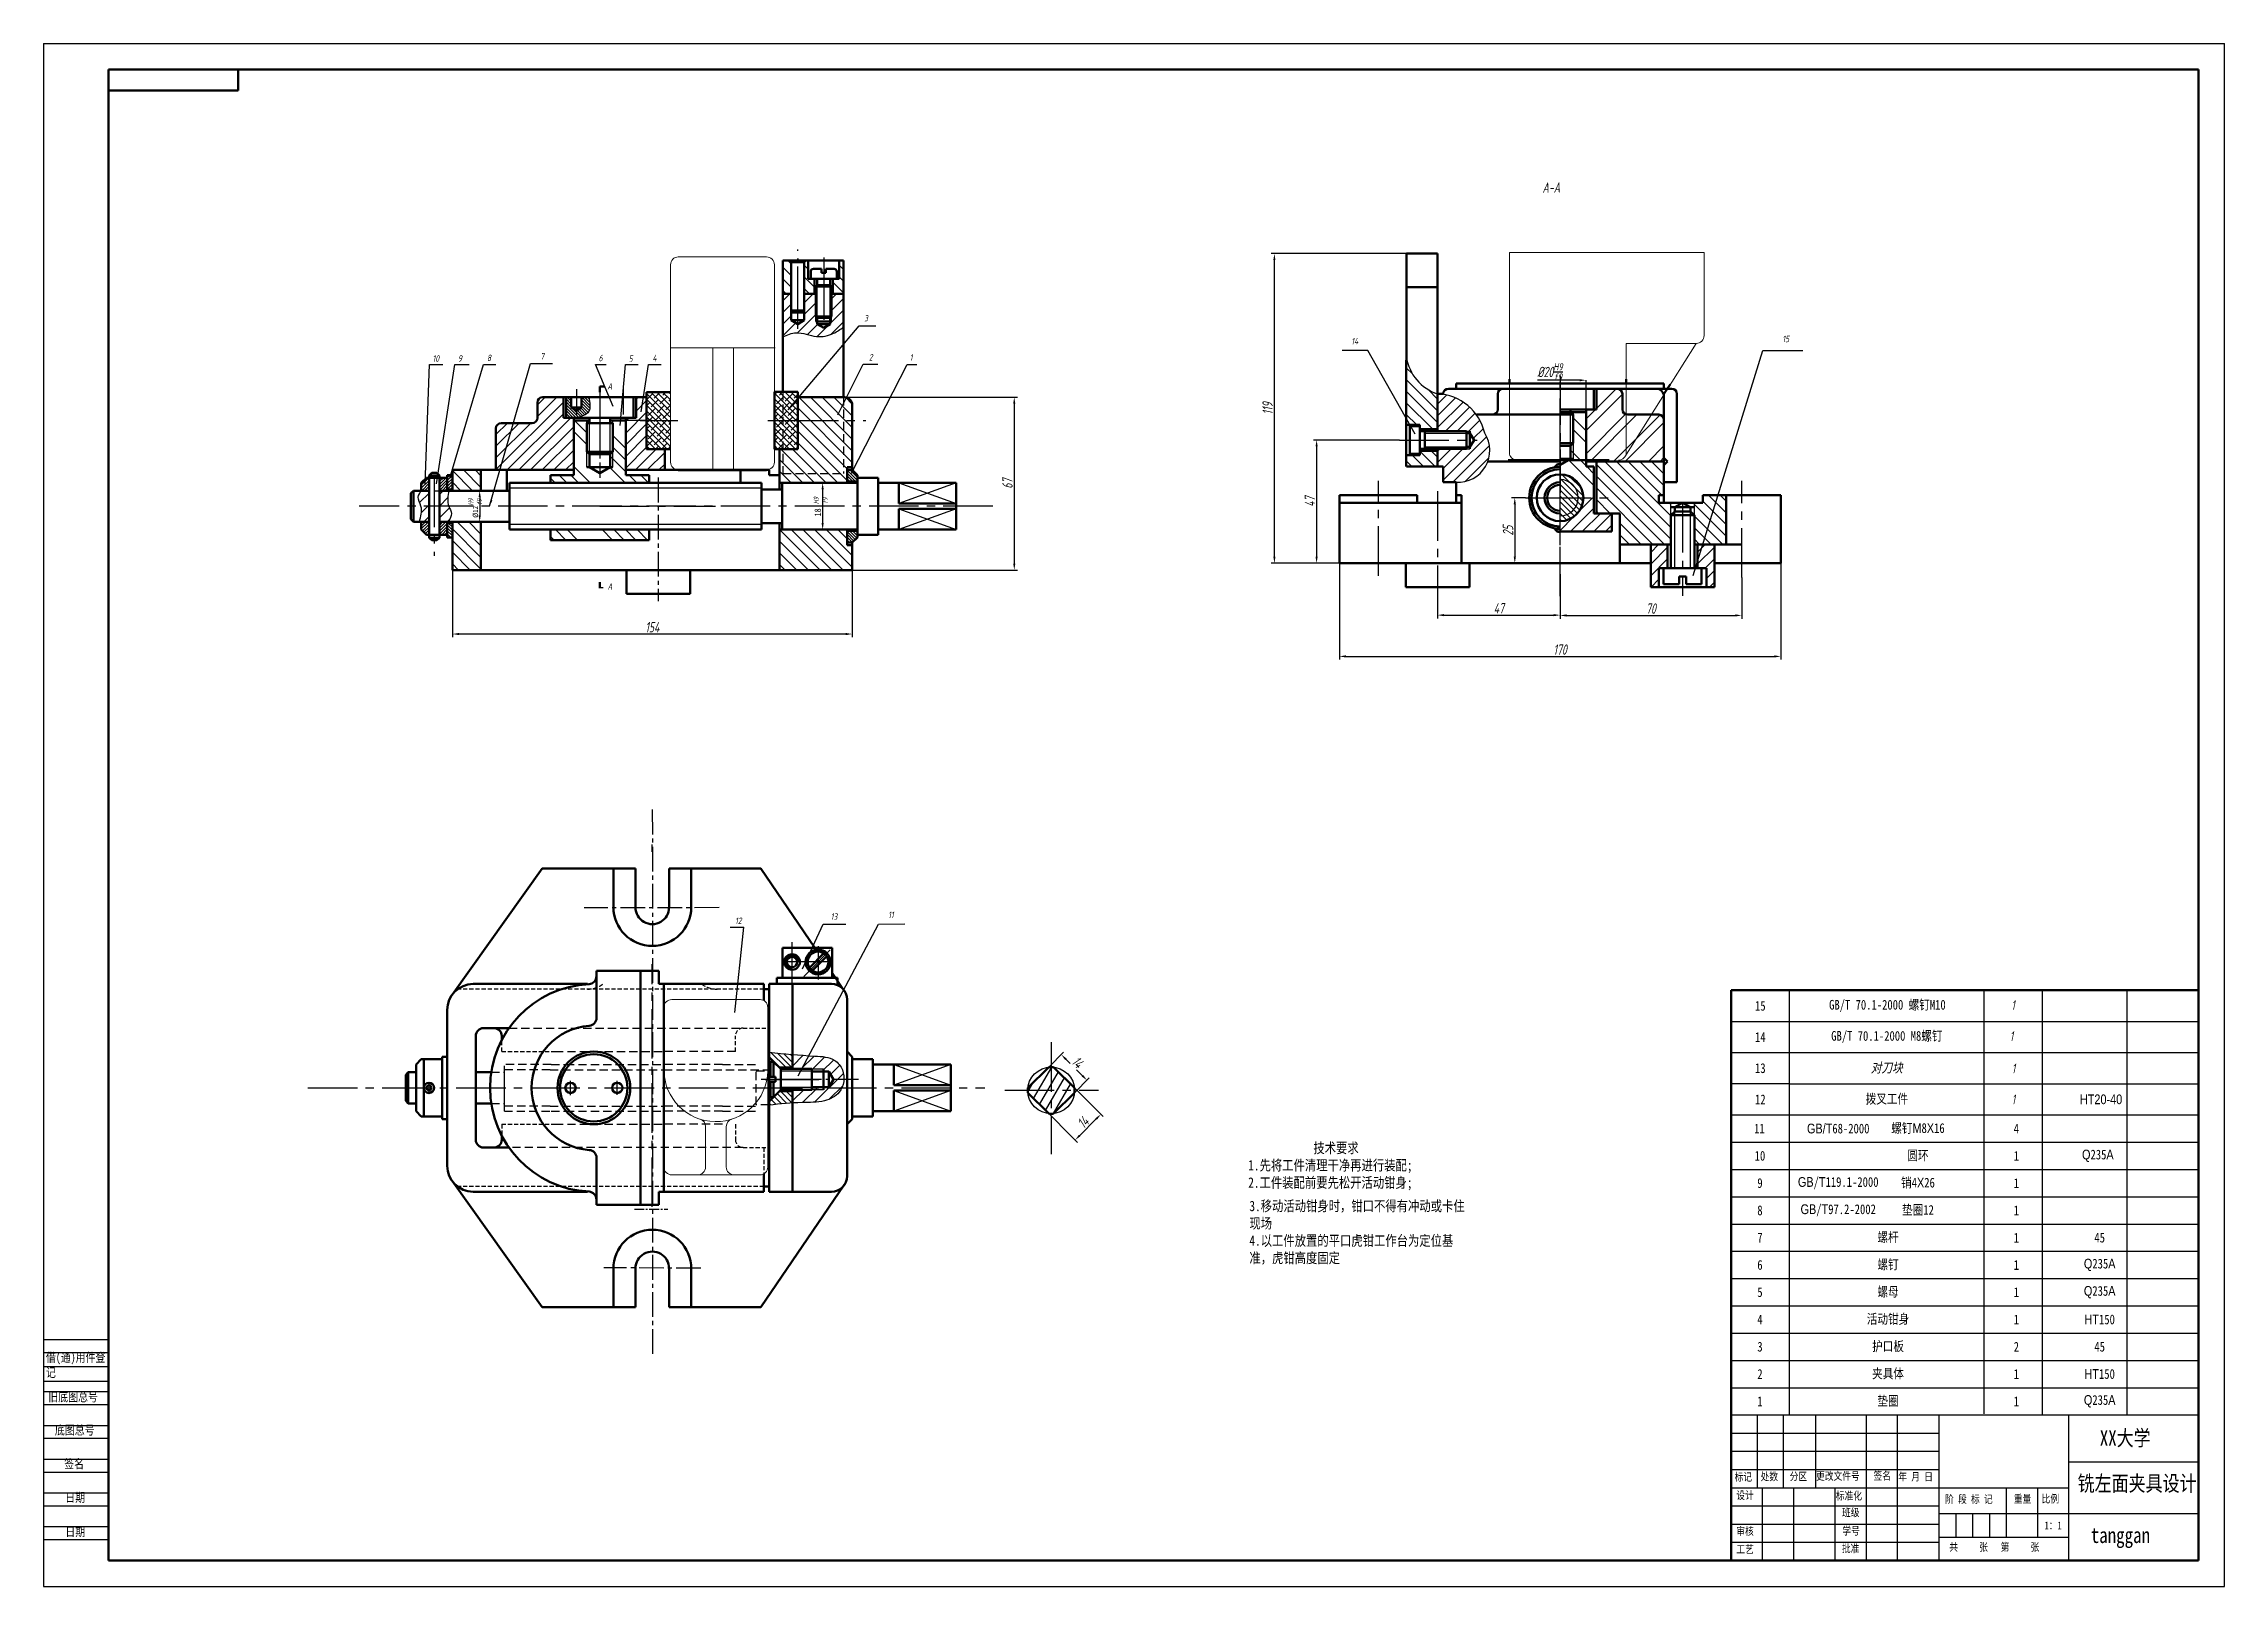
# Model space of a CAD drawing. Header units: millimetres. Extents: x 1657 to 2497, y 60 to 654.
import ezdxf
from ezdxf.lldxf.tags import DXFTag

# ---------------------------------------------------------------- set-up
doc = ezdxf.new("R2010")
doc.units = ezdxf.units.MM
for name, pattern in [('ACAD_ISO04W100', [30, 24, -3, 0, -3]), ('CENTER2', [28.575, 19.05, -3.175, 3.175, -3.175]), ('HIDDEN2', [4.7625, 3.175, -1.5875])]:
    doc.linetypes.add(name, pattern=pattern)
for name, color, linetype in [('2点化线', 7, 'PHANTOM2'), ('中心线', 1, 'ACAD_ISO04W100'), ('中心线层', 10, 'CENTER2'), ('图层', 3, 'Continuous'), ('尺寸标注层', 3, 'Continuous'), ('文字层', 7, 'Continuous'), ('细实线层', 7, 'Continuous'), ('虚线层', 5, 'HIDDEN2')]:
    doc.layers.add(name, color=color, linetype=linetype)
for name, color, linetype, lineweight in [('双点划线', 4, 'PHANTOM', 18), ('粗实线', 7, 'Continuous', 50), ('粗实线层', 7, 'Continuous', 50), ('粗线', 7, 'Continuous', 70), ('细实线', 3, 'Continuous', 25), ('轮廓线', 7, 'Continuous', 50)]:
    doc.layers.add(name, color=color, linetype=linetype, lineweight=lineweight)
doc.styles.get("Standard").update_dxf_attribs({"font": '', "width": 0.8})
doc.styles.add('数字标注', font='gbeitc.shx', dxfattribs={"width": 0.8})
doc.styles.get('Standard').set_extended_font_data('FangSong_GB2312')
tags = doc.linetypes.add('PHANTOM', pattern=[63.5, 31.75, -6.35, 6.35, -6.35, 6.35, -6.35]).pattern_tags.tags
tags[14:15] = [DXFTag(74, 4), DXFTag(75, 0), DXFTag(340, '0'), DXFTag(46, 1.0), DXFTag(50, 0.0), DXFTag(44, 0.0), DXFTag(45, 0.0)]
tags[12:13] = [DXFTag(74, 4), DXFTag(75, 0), DXFTag(340, '0'), DXFTag(46, 1.0), DXFTag(50, 0.0), DXFTag(44, 0.0), DXFTag(45, 0.0)]
tags[10:11] = [DXFTag(74, 4), DXFTag(75, 0), DXFTag(340, '0'), DXFTag(46, 1.0), DXFTag(50, 0.0), DXFTag(44, 0.0), DXFTag(45, 0.0)]
tags[8:9] = [DXFTag(74, 4), DXFTag(75, 0), DXFTag(340, '0'), DXFTag(46, 1.0), DXFTag(50, 0.0), DXFTag(44, 0.0), DXFTag(45, 0.0)]
tags[6:7] = [DXFTag(74, 4), DXFTag(75, 0), DXFTag(340, '0'), DXFTag(46, 1.0), DXFTag(50, 0.0), DXFTag(44, 0.0), DXFTag(45, 0.0)]
tags[4:5] = [DXFTag(74, 4), DXFTag(75, 0), DXFTag(340, '0'), DXFTag(46, 1.0), DXFTag(50, 0.0), DXFTag(44, 0.0), DXFTag(45, 0.0)]
tags = doc.linetypes.add('PHANTOM2', pattern=[31.75, 15.875, -3.175, 3.175, -3.175, 3.175, -3.175]).pattern_tags.tags
tags[14:15] = [DXFTag(74, 4), DXFTag(75, 0), DXFTag(340, '0'), DXFTag(46, 1.0), DXFTag(50, 0.0), DXFTag(44, 0.0), DXFTag(45, 0.0)]
tags[12:13] = [DXFTag(74, 4), DXFTag(75, 0), DXFTag(340, '0'), DXFTag(46, 1.0), DXFTag(50, 0.0), DXFTag(44, 0.0), DXFTag(45, 0.0)]
tags[10:11] = [DXFTag(74, 4), DXFTag(75, 0), DXFTag(340, '0'), DXFTag(46, 1.0), DXFTag(50, 0.0), DXFTag(44, 0.0), DXFTag(45, 0.0)]
tags[8:9] = [DXFTag(74, 4), DXFTag(75, 0), DXFTag(340, '0'), DXFTag(46, 1.0), DXFTag(50, 0.0), DXFTag(44, 0.0), DXFTag(45, 0.0)]
tags[6:7] = [DXFTag(74, 4), DXFTag(75, 0), DXFTag(340, '0'), DXFTag(46, 1.0), DXFTag(50, 0.0), DXFTag(44, 0.0), DXFTag(45, 0.0)]
tags[4:5] = [DXFTag(74, 4), DXFTag(75, 0), DXFTag(340, '0'), DXFTag(46, 1.0), DXFTag(50, 0.0), DXFTag(44, 0.0), DXFTag(45, 0.0)]
doc.dimstyles.new('ISO-25', dxfattribs={"dimtxt": 2.5, "dimasz": 2.5, "dimexe": 1.25, "dimexo": 0.625, "dimtad": 1, "dimtxsty": 'Standard', "dimcen": 2.5, "dimadec": 0, "dimazin": 0, "dimtfac": 1, "dimtmove": 0, "dimatfit": 3, "dimfxl": 0, "dimarcsym": 0})
doc.dimstyles.new('副本副本文字与尺寸线平行', dxfattribs={"dimtxt": 2, "dimasz": 2.5, "dimexe": 0, "dimexo": 0, "dimtad": 1, "dimdec": 0, "dimzin": 9, "dimtxsty": 'Standard', "dimcen": 2.5, "dimadec": 0, "dimazin": 0, "dimtfac": 1, "dimtdec": 1, "dimtmove": 0, "dimatfit": 3, "dimfxl": 0, "dimarcsym": 0})
doc.dimstyles.new('副本文字与尺寸线平行', dxfattribs={"dimtxt": 4, "dimasz": 2.5, "dimexe": 0, "dimexo": 0, "dimtad": 1, "dimdec": 1, "dimtxsty": 'Standard', "dimcen": 2.5, "dimse2": 1, "dimsd2": 1, "dimadec": 0, "dimazin": 0, "dimtfac": 1, "dimtdec": 1, "dimtmove": 0, "dimatfit": 3, "dimfxl": 0, "dimarcsym": 0})
doc.dimstyles.new('文字与尺寸线平行', dxfattribs={"dimtxt": 4, "dimasz": 2.5, "dimexe": 1.25, "dimexo": 0, "dimtad": 1, "dimdec": 0, "dimtxsty": '数字标注', "dimcen": 2.5, "dimadec": 0, "dimazin": 0, "dimtfac": 1, "dimtdec": 1, "dimtmove": 0, "dimatfit": 3, "dimfxl": 0, "dimarcsym": 0})
pattern_1 = [(45, (753.4417, -112.5176), (-2.245064, 2.245064), [])]
pattern_2 = [(135, (767.7394, 67.87116), (-0.561266, -0.561266), [])]
pattern_3 = [(135, (693.205, 56.528), (-13.47038, -13.47038), []), (135, (693.205, 61.018), (-13.47038, -13.47038), []), (135, (693.205, 65.508), (-13.47038, -13.47038), []), (135, (693.205, 69.998), (-13.47038, -13.47038), [])]
pattern_4 = [(135, (693.2046, 56.5276), (-1.122532, -1.122532), []), (225, (693.2046, 56.5276), (-1.122532, -3.367596), [3.96875, -2.38125])]
pattern_5 = [(135, (778.7584, 60.2332), (-2.245064, -2.245064), [])]
pattern_6 = [(45, (778.7584, 60.2332), (-2.245064, 2.245064), [])]

msp = doc.modelspace()

# ---------------------------------------------------------------- texts
at = {"layer": 'Defpoints', "char_height": 3.75, "attachment_point": 5, "style": '数字标注'}
for s, insert, width in [('\\fgbeitc.shx;1', (2416.081, 283.593), 22.5), ('\\fgbeitc.shx;1', (2415.486, 271.661), 22.5), ('\\fgbeitc.shx;1', (2416.26, 259.231), 22.5), ('\\ffangsong_gb2312|b0|i0|c134|p0;12', (2318.726, 247.314), 22.5), ('\\ffangsong_gb2312|b0|i0|c134|p0;拨叉工件', (2367.476, 247.314), 75), ('\\fgbeitc.shx;1', (2416.226, 247.314), 22.5), ('\\farial|b0|i0|c0|p0;\\C256;HT20-40', (2449.976, 247.314), 45)]:
    msp.add_mtext(s, dxfattribs=dict(at, insert=insert, width=width))
at = {"layer": 'Defpoints', "insert": (2153.122, 221.446), "char_height": 4, "width": 87.66917, "attachment_point": 5}
msp.add_mtext('\\ffangsong_gb2312|b0|i0|c134|p0;\\C256;  技术要求\\P1.先将工件清理干净再进行装配;\\P2.工件装配前要先松开活动钳身;', dxfattribs=at)
at = {"layer": '图层', "attachment_point": 1}
for s, insert, char_height, width in [('{\\fFangSong_GB2312|b0|i0|c134|p49;借(通)用件登记}', (1658.368, 149.75), 3.5, 23.01595), ('{\\fFangSong_GB2312|b0|i0|c134|p49;旧底图总号}', (1659.29, 134.524), 3.5, 37.21822), ('{\\fFangSong_GB2312|b0|i0|c134|p49;底图总号}', (1661.837, 121.737), 3.5, 37.21822), ('XX大学', (2449.472, 119.954), 6, 41.49171), ('{\\fFangSong_GB2312|b0|i0|c134|p49;签名}', (1665.417, 108.757), 3.5, 37.21822), ('{\\fFangSong_GB2312|b0|i0|c134|p49;标记}', (2308.828, 103.445), 3, 32.33484), ('{\\fFangSong_GB2312|b0|i0|c134|p49;处数}', (2318.828, 103.583), 3, 32.33484), ('{\\fFangSong_GB2312|b0|i0|c134|p49;分区}', (2330.031, 103.621), 3, 32.33484), ('{\\fFangSong_GB2312|b0|i0|c134|p49;更改文件号}', (2340.206, 103.795), 3, 32.33484), ('{\\fFangSong_GB2312|b0|i0|c134|p49;签名}', (2362.328, 103.897), 3, 32.33484), ('{\\fFangSong_GB2312|b0|i0|c134|p49;年 月 日}', (2371.89, 103.529), 3, 32.33484), ('{\\fSimSun|b0|i0|c134|p2;铣左面夹具设计}', (2440.942, 102.468), 6, 52.96957), ('{\\fFangSong_GB2312|b0|i0|c134|p49;日期}', (1665.803, 95.82), 3.5, 37.21822), ('{\\fFangSong_GB2312|b0|i0|c134|p49;设计}', (2309.487, 96.364), 3, 32.33484), ('{\\fFangSong_GB2312|b0|i0|c134|p49;标准化}', (2347.812, 96.205), 3, 32.33484), ('{\\fFangSong_GB2312|b0|i0|c134|p49;阶 段 标 记}', (2389.894, 94.9), 3, 32.33484), ('{\\fFangSong_GB2312|b0|i0|c134|p49;重量}', (2416.369, 94.986), 3, 32.33484), ('{\\fFangSong_GB2312|b0|i0|c134|p49;比例}', (2427.098, 95.041), 3, 32.33484), ('{\\fFangSong_GB2312|b0|i0|c134|p49;班级}', (2350.206, 89.771), 3, 32.33484), ('{\\fFangSong_GB2312|b0|i0|c134|p49;1：1}', (2428.212, 84.749), 3, 32.33484), ('{\\fFangSong_GB2312|b0|i0|c134|p49;日期}', (1665.84, 82.631), 3.5, 37.21822), ('{\\fFangSong_GB2312|b0|i0|c134|p49;工艺}', (2309.487, 75.585), 3, 32.33484), ('{\\fFangSong_GB2312|b0|i0|c134|p49;审核}', (2309.487, 82.585), 3, 32.33484), ('{\\fFangSong_GB2312|b0|i0|c134|p49;批准}', (2350.152, 75.908), 3, 32.33484), ('{\\fFangSong_GB2312|b0|i0|c134|p49;学号}', (2350.316, 82.692), 3, 32.33484), ('{\\fFangSong_GB2312|b0|i0|c134|p49;共     张   第     张}', (2391.504, 76.447), 3, 42.9972), ('tanggan', (2445.984, 82.523), 6, 41.49171)]:
    msp.add_mtext(s, dxfattribs=dict(at, insert=insert, char_height=char_height, width=width))
at = {"layer": '尺寸标注层', "char_height": 2.5, "style": '数字标注'}
for s, insert, width, attachment_point in [('3', (1973.495, 549.351), 6.49853, 1), ('\\fgbeitc.shx;14', (2162.509, 539.261), 10.18179, 5), ('\\fgbeitc.shx;15', (2328.529, 540.1), 17.55092, 5), ('10', (1807.295, 533.841), 9.34403, 1), ('9', (1817.083, 533.841), 9.34403, 1), ('8', (1828.235, 534.072), 6.46309, 1), ('7', (1848.81, 534.697), 9.92803, 1), ('6', (1871.254, 534.016), 6.49853, 1), ('5', (1882.788, 533.799), 6.04514, 1), ('4', (1892.022, 534.013), 7.55643, 1), ('2', (1975.352, 534.306), 6.3474, 1), ('1', (1991.091, 534.194), 5.59176, 1), ('11', (1982.796, 319.634), 11.96189, 1), ('\\fgbeitc.shx;12', (1925.067, 316.089), 6.43448, 5), ('\\fgbeitc.shx;13', (1961.923, 317.693), 9.0904, 5)]:
    msp.add_mtext(s, dxfattribs=dict(at, insert=insert, width=width, attachment_point=attachment_point))
at = {"layer": '尺寸标注层', "char_height": 2, "width": 2.95008, "attachment_point": 5, "rotation": 90, "style": '数字标注'}
for insert in [(1956.777, 477.891), (1823.677, 477.354)]:
    msp.add_mtext('\\fgbeitc.shx;\\C256;H9\\Pf9', dxfattribs=dict(at, insert=insert))
at = {"layer": '文字层'}
for s, insert, char_height, width, attachment_point in [('\\ffangsong_gb2312|b0|i0|c134|p0;11', (2318.395, 236.064), 3.75, 15, 5), ('{\\fArial|b0|i0|c0|p32;GB/T\\fFangSong_GB2312|b0|i0|c134|p32;68-2000}', (2348.726, 236.064), 3.75, 52.5, 5), ('螺钉{\\fArial|b0|i0|c0|p32;M}8{\\fArial|b0|i0|c0|p32;X}16', (2379.442, 236.064), 3.75, 60, 5), ('\\ffangsong_gb2312|b0|i0|c134|p0;4', (2417.354, 236.064), 3.75, 22.5, 5), ('10', (2318.588, 225.564), 3.75, 15, 5), ('圆环', (2379.442, 225.564), 3.75, 60, 5), ('1', (2417.354, 225.564), 3.75, 22.5, 5), ('\\farial|b0|i0|c0|p32;\\C256;Q\\ffangsong_gb2312|b0|i0|c134|p0;235\\farial|b0|i0|c0|p32;A', (2448.729, 225.564), 3.75, 30, 5), ('9', (2318.588, 215.064), 3.75, 15, 5), ('{\\fArial|b0|i0|c0|p32;GB}/{\\fArial|b0|i0|c0|p32;T}119.1-2000', (2348.726, 215.064), 3.75, 52.5, 5), ('销4{\\fArial|b0|i0|c0|p32;X}26', (2379.442, 215.064), 3.75, 60, 5), ('1', (2417.354, 215.064), 3.75, 22.5, 5), ('\\ffangsong_gb2312|b0|i0|c134|p0;\\H1.6x;\\C256;3.移动活动钳身时，钳口不得有冲动或卡住现场\\P4.以工件放置的平口虎钳工作台为定位基准，虎钳高度固定', (2121.924, 208.284), 2.5, 84.01805, 1), ('8', (2318.588, 204.564), 3.75, 15, 5), ('{\\fArial|b0|i0|c0|p32;GB}/{\\fArial|b0|i0|c0|p32;T}97.2-2002', (2348.726, 204.564), 3.75, 52.5, 5), ('垫圈12', (2379.442, 204.564), 3.75, 60, 5), ('1', (2417.354, 204.564), 3.75, 22.5, 5), ('7', (2318.588, 194.064), 3.75, 15, 5), ('螺杆', (2367.914, 194.064), 3.75, 60, 5), ('1', (2417.354, 194.064), 3.75, 22.5, 5), ('45', (2449.442, 194.064), 3.75, 30, 5), ('6', (2318.588, 183.564), 3.75, 15, 5), ('螺钉', (2367.914, 183.564), 3.75, 60, 5), ('1', (2417.354, 183.564), 3.75, 22.5, 5), ('{\\fArial|b0|i0|c134|p32;Q}235{\\fArial|b0|i0|c134|p32;A}', (2449.442, 183.564), 3.75, 30, 5), ('5', (2318.588, 173.064), 3.75, 15, 5), ('螺母', (2367.914, 173.064), 3.75, 60, 5), ('1', (2417.354, 173.064), 3.75, 22.5, 5), ('{\\fArial|b0|i0|c134|p32;Q}235{\\fArial|b0|i0|c134|p32;A}', (2449.442, 173.064), 3.75, 30, 5), ('4', (2318.588, 162.564), 3.75, 15, 5), ('活动钳身', (2367.914, 162.564), 3.75, 60, 5), ('1', (2417.354, 162.564), 3.75, 22.5, 5), ('{\\fArial|b0|i0|c0|p32;HT}150', (2449.442, 162.564), 3.75, 30, 5), ('3', (2318.588, 152.064), 3.75, 15, 5), ('护口板', (2367.914, 152.064), 3.75, 60, 5), ('2', (2417.354, 152.064), 3.75, 22.5, 5), ('45', (2449.442, 152.064), 3.75, 30, 5), ('2', (2318.588, 141.564), 3.75, 15, 5), ('\\ffangsong_gb2312|b0|i0|c134|p0;夹具体', (2367.914, 141.564), 3.75, 60, 5), ('1', (2417.354, 141.564), 3.75, 22.5, 5), ('{\\fArial|b0|i0|c0|p32;HT}150', (2449.442, 141.564), 3.75, 30, 5), ('1', (2318.588, 131.064), 3.75, 15, 5), ('垫圈', (2367.914, 131.064), 3.75, 60, 5), ('1', (2417.354, 131.064), 3.75, 22.5, 5), ('{\\fArial|b0|i0|c134|p32;Q}235{\\fArial|b0|i0|c134|p32;A}', (2449.442, 131.064), 3.75, 30, 5)]:
    msp.add_mtext(s, dxfattribs=dict(at, insert=insert, char_height=char_height, width=width, attachment_point=attachment_point))
at = {"layer": '细实线层', "style": '数字标注'}
for s, insert, char_height, width, attachment_point in [('A-A', (2234.8, 600.393), 4, 28.54251, 1), ('A', (1874.593, 523.131), 2.5, 7.46316, 1), ('A', (1874.634, 446.02), 2.5, 4.32509, 1), ('\\ffangsong_gb2312|b0|i0|c134|p0;GB/T 70.1-2000 螺钉M10', (2367.677, 283.297), 3.75, 75, 5), ('\\ffangsong_gb2312|b0|i0|c134|p0;15', (2318.726, 283.314), 3.75, 22.5, 5), ('\\ffangsong_gb2312|b0|i0|c134|p0;14', (2318.726, 271.314), 3.75, 22.5, 5), ('\\ffangsong_gb2312|b0|i0|c134|p0;GB/T 70.1-2000 M8螺钉', (2367.476, 271.314), 3.75, 75, 5), ('\\ffangsong_gb2312|b0|i0|c134|p0;13', (2318.726, 259.314), 3.75, 22.5, 5), ('\\fgbeitc.shx;对刀块', (2367.476, 259.314), 3.75, 75, 5)]:
    msp.add_mtext(s, dxfattribs=dict(at, insert=insert, char_height=char_height, width=width, attachment_point=attachment_point))

# ---------------------------------------------------------------- blocks, each defined once
blk = doc.blocks.new('*D15')
at = {"layer": 'Defpoints', "color": 0, "transparency": 16777216}
for p in [(1828.25, 481.69), (1825.44, 469.69), (1828.25, 469.69)]:
    blk.add_point(p, dxfattribs=at)
at = {"layer": '尺寸标注层', "color": 0, "lineweight": -2, "transparency": 16777216}
for p, q in [((1828.25, 481.69), (1825.44, 481.69)), ((1825.44, 479.19), (1825.44, 472.19)), ((1828.25, 469.69), (1825.44, 469.69))]:
    blk.add_line(p, q, dxfattribs=at)
at = {"layer": '尺寸标注层', "color": 0, "transparency": 16777216}
for points in [[(1825.03, 479.19), (1825.86, 479.19), (1825.44, 481.69)], [(1825.03, 472.19), (1825.86, 472.19), (1825.44, 469.69)]]:
    blk.add_solid(points, dxfattribs=at)
at = {"layer": '尺寸标注层', "color": 0, "transparency": 16777216, "insert": (1823.82, 473.53), "char_height": 2, "attachment_point": 5, "rotation": 90}
blk.add_mtext('%%c12', dxfattribs=at)
blk = doc.blocks.new('*D16')
at = {"layer": 'Defpoints', "color": 0, "transparency": 16777216}
for p in [(1959.85, 484.69), (1957.55, 466.69), (1959.85, 466.69)]:
    blk.add_point(p, dxfattribs=at)
at = {"layer": '尺寸标注层', "color": 0, "lineweight": -2, "transparency": 16777216}
for p, q in [((1959.23, 484.69), (1956.3, 484.69)), ((1957.55, 482.19), (1957.55, 469.19)), ((1959.23, 466.69), (1956.3, 466.69))]:
    blk.add_line(p, q, dxfattribs=at)
at = {"layer": '尺寸标注层', "color": 0, "transparency": 16777216}
for points in [[(1957.13, 482.19), (1957.96, 482.19), (1957.55, 484.69)], [(1957.13, 469.19), (1957.96, 469.19), (1957.55, 466.69)]]:
    blk.add_solid(points, dxfattribs=at)
at = {"layer": '尺寸标注层', "color": 0, "transparency": 16777216, "insert": (1955.67, 473.33), "char_height": 2.5, "attachment_point": 5, "rotation": 90}
blk.add_mtext('18', dxfattribs=at)
blk = doc.blocks.new('*D17')
at = {"layer": 'Defpoints', "color": 0, "transparency": 16777216}
for p in [(2156.59, 453.77), (2326.6, 453.77), (2326.6, 417.88)]:
    blk.add_point(p, dxfattribs=at)
at = {"layer": '尺寸标注层', "color": 0, "lineweight": -2, "transparency": 16777216}
for p, q in [((2156.59, 453.77), (2156.59, 416.63)), ((2326.6, 453.77), (2326.6, 416.63)), ((2159.09, 417.88), (2324.1, 417.88))]:
    blk.add_line(p, q, dxfattribs=at)
at = {"layer": '尺寸标注层', "color": 0, "transparency": 16777216}
for points in [[(2159.09, 418.3), (2159.09, 417.46), (2156.59, 417.88)], [(2324.1, 418.3), (2324.1, 417.46), (2326.6, 417.88)]]:
    blk.add_solid(points, dxfattribs=at)
at = {"layer": '尺寸标注层', "color": 0, "transparency": 16777216, "insert": (2241.6, 420.5), "char_height": 4, "attachment_point": 5, "style": '数字标注'}
blk.add_mtext('170', dxfattribs=at)
blk = doc.blocks.new('*D18')
at = {"layer": 'Defpoints', "color": 0, "transparency": 16777216}
for p in [(2241.59, 449.53), (2194.4, 441.24), (2241.59, 433.77)]:
    blk.add_point(p, dxfattribs=at)
at = {"layer": '尺寸标注层', "color": 0, "lineweight": -2, "transparency": 16777216}
for p, q in [((2241.59, 449.53), (2241.59, 432.52)), ((2194.4, 441.24), (2194.4, 432.52)), ((2196.9, 433.77), (2239.09, 433.77))]:
    blk.add_line(p, q, dxfattribs=at)
at = {"layer": '尺寸标注层', "color": 0, "transparency": 16777216}
for points in [[(2196.9, 434.18), (2196.9, 433.35), (2194.4, 433.77)], [(2239.09, 434.18), (2239.09, 433.35), (2241.59, 433.77)]]:
    blk.add_solid(points, dxfattribs=at)
at = {"layer": '尺寸标注层', "color": 0, "transparency": 16777216, "insert": (2218, 436.39), "char_height": 4, "attachment_point": 5, "style": '数字标注'}
blk.add_mtext('47', dxfattribs=at)
blk = doc.blocks.new('*D19')
at = {"layer": 'Defpoints', "color": 0, "transparency": 16777216}
for p in [(1814.95, 451.12), (1968.95, 451.12), (1814.95, 426.49)]:
    blk.add_point(p, dxfattribs=at)
at = {"layer": '尺寸标注层', "color": 0, "lineweight": -2, "transparency": 16777216}
for p, q in [((1814.95, 451.12), (1814.95, 425.24)), ((1968.95, 451.12), (1968.95, 425.24)), ((1966.45, 426.49), (1817.45, 426.49))]:
    blk.add_line(p, q, dxfattribs=at)
at = {"layer": '尺寸标注层', "color": 0, "transparency": 16777216}
for points in [[(1817.45, 426.9), (1817.45, 426.07), (1814.95, 426.49)], [(1966.45, 426.9), (1966.45, 426.07), (1968.95, 426.49)]]:
    blk.add_solid(points, dxfattribs=at)
at = {"layer": '尺寸标注层', "color": 0, "transparency": 16777216, "insert": (1891.95, 429.11), "char_height": 4, "attachment_point": 5, "style": '数字标注'}
blk.add_mtext('154', dxfattribs=at)
blk = doc.blocks.new('*D20')
at = {"layer": 'Defpoints', "color": 0, "transparency": 16777216}
for p in [(2311.59, 448.24), (2241.59, 433.77), (2311.59, 433.65)]:
    blk.add_point(p, dxfattribs=at)
at = {"layer": '尺寸标注层', "color": 0, "lineweight": -2, "transparency": 16777216}
for p, q in [((2311.59, 448.24), (2311.59, 432.4)), ((2241.59, 433.77), (2241.59, 432.4)), ((2244.09, 433.65), (2309.09, 433.65))]:
    blk.add_line(p, q, dxfattribs=at)
at = {"layer": '尺寸标注层', "color": 0, "transparency": 16777216}
for points in [[(2244.09, 434.07), (2244.09, 433.23), (2241.59, 433.65)], [(2309.09, 434.07), (2309.09, 433.23), (2311.59, 433.65)]]:
    blk.add_solid(points, dxfattribs=at)
at = {"layer": '尺寸标注层', "color": 0, "transparency": 16777216, "insert": (2276.59, 436.28), "char_height": 4, "attachment_point": 5, "style": '数字标注'}
blk.add_mtext('70', dxfattribs=at)
blk = doc.blocks.new('*D21')
at = {"layer": 'Defpoints', "color": 0, "transparency": 16777216}
for p in [(2231.64, 524.21), (2231.64, 512.96), (2251.59, 512.96)]:
    blk.add_point(p, dxfattribs=at)
at = {"layer": '尺寸标注层', "color": 0, "lineweight": -2, "transparency": 16777216}
for p, q in [((2249.09, 524.21), (2232.95, 524.21)), ((2251.59, 512.96), (2251.59, 524.21))]:
    blk.add_line(p, q, dxfattribs=at)
at = {"layer": '尺寸标注层', "color": 0, "transparency": 16777216}
blk.add_solid([(2249.09, 524.63), (2249.09, 523.79), (2251.59, 524.21)], dxfattribs=at)
at = {"layer": '尺寸标注层', "color": 0, "transparency": 16777216, "insert": (2237.75, 527.4), "char_height": 4, "attachment_point": 5, "style": '数字标注'}
blk.add_mtext('\\A1;%%C20{\\H0.7x;\\SH9/f9;}', dxfattribs=at)
blk = doc.blocks.new('*D22')
at = {"layer": 'Defpoints', "color": 0, "transparency": 16777216}
for p in [(2228.22, 478.96), (2224.15, 453.77), (2228.22, 453.77)]:
    blk.add_point(p, dxfattribs=at)
at = {"layer": '尺寸标注层', "color": 0, "lineweight": -2, "transparency": 16777216}
for p, q in [((2228.22, 478.96), (2222.9, 478.96)), ((2224.15, 476.46), (2224.15, 456.27)), ((2228.22, 453.77), (2222.9, 453.77))]:
    blk.add_line(p, q, dxfattribs=at)
at = {"layer": '尺寸标注层', "color": 0, "transparency": 16777216}
for points in [[(2223.73, 476.46), (2224.57, 476.46), (2224.15, 478.96)], [(2223.73, 456.27), (2224.57, 456.27), (2224.15, 453.77)]]:
    blk.add_solid(points, dxfattribs=at)
at = {"layer": '尺寸标注层', "color": 0, "transparency": 16777216, "insert": (2221.53, 466.36), "char_height": 4, "attachment_point": 5, "rotation": 90, "style": '数字标注'}
blk.add_mtext('25', dxfattribs=at)
blk = doc.blocks.new('*D23')
at = {"layer": 'Defpoints', "color": 0, "transparency": 16777216}
for p in [(2131.55, 572.95), (2182.4, 572.95), (2156.59, 453.77)]:
    blk.add_point(p, dxfattribs=at)
at = {"layer": '尺寸标注层', "color": 0, "lineweight": -2, "transparency": 16777216}
for p, q in [((2182.4, 572.95), (2130.3, 572.95)), ((2131.55, 456.27), (2131.55, 570.45)), ((2156.59, 453.77), (2130.3, 453.77))]:
    blk.add_line(p, q, dxfattribs=at)
at = {"layer": '尺寸标注层', "color": 0, "transparency": 16777216}
for points in [[(2131.14, 570.45), (2131.97, 570.45), (2131.55, 572.95)], [(2131.14, 456.27), (2131.97, 456.27), (2131.55, 453.77)]]:
    blk.add_solid(points, dxfattribs=at)
at = {"layer": '尺寸标注层', "color": 0, "transparency": 16777216, "insert": (2128.93, 513.36), "char_height": 4, "attachment_point": 5, "rotation": 90, "style": '数字标注'}
blk.add_mtext('119', dxfattribs=at)
blk = doc.blocks.new('*D24')
at = {"layer": 'Defpoints', "color": 0, "transparency": 16777216}
for p in [(1965.95, 517.69), (1968.95, 451.12), (2031.36, 451.12)]:
    blk.add_point(p, dxfattribs=at)
at = {"layer": '尺寸标注层', "color": 0, "lineweight": -2, "transparency": 16777216}
for p, q in [((1965.95, 517.69), (2032.61, 517.69)), ((2031.36, 515.19), (2031.36, 453.62)), ((1968.95, 451.12), (2032.61, 451.12))]:
    blk.add_line(p, q, dxfattribs=at)
at = {"layer": '尺寸标注层', "color": 0, "transparency": 16777216}
for points in [[(2030.94, 515.19), (2031.77, 515.19), (2031.36, 517.69)], [(2030.94, 453.62), (2031.77, 453.62), (2031.36, 451.12)]]:
    blk.add_solid(points, dxfattribs=at)
at = {"layer": '尺寸标注层', "color": 0, "transparency": 16777216, "insert": (2028.73, 484.4), "char_height": 4, "attachment_point": 5, "rotation": 90, "style": '数字标注'}
blk.add_mtext('67', dxfattribs=at)
blk = doc.blocks.new('*D25')
at = {"layer": 'Defpoints', "color": 0, "transparency": 16777216}
for p in [(2179.75, 501.2), (2147.81, 453.77), (2156.59, 453.77)]:
    blk.add_point(p, dxfattribs=at)
at = {"layer": '尺寸标注层', "color": 0, "lineweight": -2, "transparency": 16777216}
for p, q in [((2179.75, 501.2), (2146.56, 501.2)), ((2147.81, 498.7), (2147.81, 456.27)), ((2156.59, 453.77), (2146.56, 453.77))]:
    blk.add_line(p, q, dxfattribs=at)
at = {"layer": '尺寸标注层', "color": 0, "transparency": 16777216}
for points in [[(2147.39, 498.7), (2148.23, 498.7), (2147.81, 501.2)], [(2147.39, 456.27), (2148.23, 456.27), (2147.81, 453.77)]]:
    blk.add_solid(points, dxfattribs=at)
at = {"layer": '尺寸标注层', "color": 0, "transparency": 16777216, "insert": (2145.18, 477.48), "char_height": 4, "attachment_point": 5, "rotation": 90, "style": '数字标注'}
blk.add_mtext('47', dxfattribs=at)
blk = doc.blocks.new('*D52')
at = {"layer": 'Defpoints', "color": 0, "transparency": 16777216}
for p in [(2044.62, 259.73), (2059.36, 254.67), (2054.52, 249.83)]:
    blk.add_point(p, dxfattribs=at)
at = {"layer": '尺寸标注层', "color": 0, "lineweight": -2, "transparency": 16777216}
for p, q in [((2044.62, 259.73), (2050.34, 265.45)), ((2051.23, 262.8), (2052.85, 261.18)), ((2054.52, 249.83), (2060.24, 255.56)), ((2057.59, 256.44), (2055.34, 258.69))]:
    blk.add_line(p, q, dxfattribs=at)
at = {"layer": '尺寸标注层', "color": 0, "transparency": 16777216}
for points in [[(2051.52, 263.1), (2050.93, 262.51), (2049.46, 264.57)], [(2057.89, 256.73), (2057.3, 256.14), (2059.36, 254.67)]]:
    blk.add_solid(points, dxfattribs=at)
at = {"layer": '尺寸标注层', "color": 0, "transparency": 16777216, "insert": (2055.75, 261.59), "char_height": 4, "attachment_point": 5, "rotation": 315, "style": '数字标注'}
blk.add_mtext('14', dxfattribs=at)
blk = doc.blocks.new('*D119')
at = {"layer": 'Defpoints', "color": 0, "transparency": 16777216}
for p in [(2051.96, 254.29), (2042.06, 244.39), (2064.69, 241.56)]:
    blk.add_point(p, dxfattribs=at)
at = {"layer": '尺寸标注层', "color": 0, "lineweight": -2, "transparency": 16777216}
for p, q in [((2051.96, 254.29), (2065.58, 240.67)), ((2042.06, 244.39), (2055.68, 230.77)), ((2056.56, 233.43), (2062.92, 239.79))]:
    blk.add_line(p, q, dxfattribs=at)
at = {"layer": '尺寸标注层', "color": 0, "transparency": 16777216}
for points in [[(2062.63, 240.08), (2063.22, 239.5), (2064.69, 241.56)], [(2056.27, 233.72), (2056.86, 233.13), (2054.79, 231.66)]]:
    blk.add_solid(points, dxfattribs=at)
at = {"layer": '尺寸标注层', "color": 0, "transparency": 16777216, "insert": (2057.89, 238.46), "char_height": 4, "attachment_point": 5, "rotation": 45, "style": '数字标注'}
blk.add_mtext('14', dxfattribs=at)

# ---------------------------------------------------------------- dimensions: what is measured, and where the dimension line sits
at = {"layer": '尺寸标注层'}
for base, p1, p2, picture, middle in [((2131.552, 572.945), (2156.591, 453.766), (2182.397, 572.945), '*D23', (2128.927, 513.356)), ((2031.355, 451.122), (1965.949, 517.688), (1968.949, 451.122), '*D24', (2028.73, 484.405)), ((2147.809, 453.766), (2179.75, 501.199), (2156.591, 453.766), '*D25', (2145.184, 477.482)), ((2224.15, 453.766), (2228.223, 478.957), (2228.223, 453.766), '*D22', (2221.525, 466.362))]:
    dim = msp.add_linear_dim(base=base, p1=p1, p2=p2, angle=90, dimstyle='文字与尺寸线平行', dxfattribs=at)
    dim.commit()
    dim.dimension.update_dxf_attribs({"geometry": picture, "text_midpoint": middle})
dim = msp.add_linear_dim(base=(2231.645, 524.209), p1=(2251.594, 512.957), p2=(2231.645, 512.957), text='\\A1;%%C20{\\H0.7x;\\SH9/f9;}', dimstyle='副本文字与尺寸线平行', override={"dimtxsty": '数字标注'}, dxfattribs=at)
dim.commit()
dim.dimension.update_dxf_attribs({"geometry": '*D21', "text_midpoint": (2237.751, 524.209), "dimtype": 160})
for base, p1, p2, angle, dimstyle, override, picture, middle, dimtype in [((1825.444, 469.688), (1828.247, 481.688), (1828.247, 469.688), 90, '副本副本文字与尺寸线平行', {"dimpost": '%%c<>'}, '*D15', (1825.444, 473.534), 160), ((2059.359, 254.672), (2044.62, 259.731), (2054.519, 249.832), 315, '文字与尺寸线平行', {"dimtxsty": '数字标注', "dimtmove": 2}, '*D52', (2055.749, 261.587), 161)]:
    dim = msp.add_linear_dim(base=base, p1=p1, p2=p2, angle=angle, dimstyle=dimstyle, override=override, dxfattribs=at)
    dim.commit()
    dim.dimension.update_dxf_attribs({"geometry": picture, "text_midpoint": middle, "dimtype": dimtype})
dim = msp.add_linear_dim(base=(1957.548, 466.688), p1=(1959.854, 484.688), p2=(1959.854, 466.688), angle=90, dimstyle='ISO-25', dxfattribs=at)
dim.commit()
dim.dimension.update_dxf_attribs({"geometry": '*D16', "text_midpoint": (1957.548, 473.328), "dimtype": 160})
dim = msp.add_linear_dim(base=(2326.601, 417.879), p1=(2156.591, 453.766), p2=(2326.601, 453.766), dimstyle='文字与尺寸线平行', dxfattribs=at)
dim.commit()
dim.dimension.update_dxf_attribs({"geometry": '*D17', "text_midpoint": (2241.596, 417.879), "dimtype": 160})
for base, p1, p2, picture, middle in [((1814.949, 426.485), (1968.949, 451.122), (1814.949, 451.122), '*D19', (1891.949, 429.11)), ((2241.594, 433.766), (2194.399, 441.236), (2241.594, 449.525), '*D18', (2217.996, 436.391)), ((2311.594, 433.651), (2241.594, 433.766), (2311.594, 448.244), '*D20', (2276.594, 436.276))]:
    dim = msp.add_linear_dim(base=base, p1=p1, p2=p2, dimstyle='文字与尺寸线平行', dxfattribs=at)
    dim.commit()
    dim.dimension.update_dxf_attribs({"geometry": picture, "text_midpoint": middle})
dim = msp.add_aligned_dim(p1=(2042.065, 244.387), p2=(2051.964, 254.286), distance=-18.001, dimstyle='文字与尺寸线平行', dxfattribs=at)
dim.commit()
dim.dimension.update_dxf_attribs({"geometry": '*D119', "text_midpoint": (2057.887, 238.464)})

# ---------------------------------------------------------------- hatches: boundary and pattern name
at = {"layer": '图层'}
h = msp.add_hatch(dxfattribs=at)
h.set_pattern_fill('ANSI31', color=256, angle=90, style=0)
h.paths.add_polyline_path([(1945.467, 569.671), (1944.837, 570.301), (1942.227, 570.301), (1942.227, 557.457), (1945.467, 557.457)])
h.paths.add_polyline_path([(1951.967, 570.301), (1951.097, 570.301), (1950.467, 569.671), (1950.467, 557.457), (1954.467, 557.457), (1954.467, 562.801, 0.4142136), (1953.967, 563.301), (1952.967, 563.301), (1951.967, 563.301)])
h.paths.add_polyline_path([(1965.595, 570.301), (1963.967, 570.301), (1963.967, 563.301), (1961.967, 563.301, 0.4142136), (1961.467, 562.801), (1961.467, 557.457), (1965.595, 557.457)])
h = msp.add_hatch(dxfattribs=at)
h.set_pattern_fill('ANSI31', color=256, style=0)
edge = h.paths.add_edge_path()
edge.add_line((1954.967, 548.801), (1954.967, 555.031))
edge.add_line((1954.967, 555.031), (1950.467, 556.123))
edge.add_line((1950.467, 556.123), (1950.467, 547.301))
edge.add_line((1950.467, 547.301), (1947.967, 545.857))
edge.add_line((1947.967, 545.857), (1945.467, 547.301))
edge.add_line((1945.467, 547.301), (1945.467, 557.457))
edge.add_line((1945.467, 557.457), (1942.227, 557.457))
edge.add_line((1942.227, 557.457), (1942.227, 540.911))
edge.add_spline(control_points=[(1942.227, 540.911), (1943.918, 541.658), (1948.153, 543.531), (1954.688, 540.248), (1961.288, 541.661), (1964.353, 543.78), (1965.595, 544.638)], knot_values=[0, 0, 0, 0, 5.3377219, 13.3703435, 19.999754, 24.5209649, 24.5209649, 24.5209649, 24.5209649], degree=3, periodic=0)
edge.add_line((1965.595, 544.638), (1965.595, 552.452))
edge.add_line((1965.595, 552.452), (1960.965, 553.575))
edge.add_line((1960.965, 553.575), (1960.963, 548.797))
edge.add_line((1960.963, 548.797), (1960.967, 546.857))
edge.add_line((1960.967, 546.857), (1960.467, 546.857))
edge.add_line((1960.467, 546.857), (1960.467, 545.768))
edge.add_line((1960.467, 545.768), (1957.967, 544.325))
edge.add_line((1957.967, 544.325), (1955.467, 545.768))
edge.add_line((1955.467, 545.768), (1955.467, 546.857))
edge.add_line((1955.467, 546.857), (1954.967, 546.857))
edge.add_line((1954.967, 546.857), (1954.967, 548.801))
h.paths.add_polyline_path([(1954.967, 557.457), (1950.467, 557.457), (1950.467, 556.123), (1954.967, 555.031)], flags=17)
h.paths.add_polyline_path([(1965.595, 557.457), (1960.966, 557.457), (1960.965, 553.575), (1965.595, 552.452)], flags=17)
h = msp.add_hatch(dxfattribs=at)
h.set_pattern_fill('ANSI31', color=256, angle=90, style=0)
h.set_pattern_definition([(135, (693.2046, 57.5888), (-2.245064, -2.245064), [])])
h.paths.add_polyline_path([(1947.949, 508.688), (1968.949, 508.688), (1968.949, 490.688), (1966.949, 490.688), (1966.949, 489.688), (1966.949, 485.188), (1966.949, 484.688), (1941.949, 484.688), (1940.949, 484.688), (1940.949, 487.688), (1940.949, 497.688), (1947.949, 497.688)])
h.paths.add_polyline_path([(1940.949, 451.122), (1940.949, 459.688), (1940.949, 466.688), (1966.949, 466.688), (1966.949, 466.188), (1966.949, 461.688), (1966.949, 460.688), (1968.949, 460.688), (1968.949, 451.122)])
h.paths.add_polyline_path([(1825.949, 451.122), (1825.949, 459.688), (1825.949, 469.688), (1814.949, 469.688), (1814.949, 469.188), (1814.949, 463.688), (1814.949, 459.688), (1814.949, 451.122)])
h.paths.add_polyline_path([(1968.949, 508.688), (1968.949, 514.688, 0.4142136), (1965.949, 517.688), (1947.949, 517.688), (1947.949, 508.688)])
h.paths.add_polyline_path([(1825.949, 481.688), (1825.949, 489.688), (1814.949, 489.688), (1814.949, 487.688), (1814.949, 482.188), (1814.949, 481.688)])
h = msp.add_hatch(dxfattribs=at)
h.set_pattern_fill('ANSI31', color=256, style=0)
h.set_pattern_definition(pattern_1)
h.paths.add_polyline_path([(1861.698, 509.688), (1857.698, 509.688), (1857.698, 517.688), (1849.698, 517.688, 0.4142136), (1847.698, 515.688), (1847.698, 509.688, -0.4142136), (1845.698, 507.688), (1833.698, 507.688, 0.4142136), (1831.698, 505.688), (1831.698, 489.688), (1861.698, 489.688)])
h = msp.add_hatch(dxfattribs=at)
h.set_pattern_fill('ANSI31', color=256, style=0)
h.set_pattern_definition(pattern_1)
h.paths.add_polyline_path([(1881.698, 489.688), (1896.698, 489.688), (1896.698, 497.688), (1889.698, 497.688), (1889.698, 517.688), (1885.698, 517.688), (1885.698, 509.688), (1881.698, 509.688)])
at = {"layer": '细实线层'}
h = msp.add_hatch(dxfattribs=at)
h.set_pattern_fill('ANSI31', color=256, angle=90, style=0)
h.set_pattern_definition(pattern_5)
h.paths.add_polyline_path([(2182.335, 507.035), (2187.528, 507.035), (2187.528, 506.485), (2187.527, 505.373), (2194.399, 505.373), (2194.399, 518.957, -0.2902682), (2182.359, 533.424)])
h.paths.add_polyline_path([(2194.399, 491.005), (2194.399, 497.025), (2187.527, 497.025), (2187.528, 495.913), (2187.528, 495.363), (2182.323, 495.363), (2182.319, 491.005)])
h = msp.add_hatch(dxfattribs=at)
h.set_pattern_fill('ANSI32', color=256, style=0)
h.set_pattern_definition([(45, (778.758, 60.233), (-6.73519, 6.73519), []), (45, (783.249, 60.233), (-6.73519, 6.73519), [])])
h.paths.add_polyline_path([(2265.594, 512.957), (2265.594, 518.957, 0.4142136), (2263.594, 520.957), (2255.594, 520.957), (2255.594, 512.957), (2251.594, 512.957), (2251.594, 492.957), (2281.594, 492.957), (2281.594, 508.957, 0.4142136), (2279.594, 510.957), (2267.594, 510.957, -0.4142136)])
h = msp.add_hatch(dxfattribs=at)
h.set_pattern_fill('ANSI31', color=256, scale=0.25, angle=270, style=0)
h.set_pattern_definition([(315, (1704.948, 710.02905), (0.561266, 0.561266), [])])
edge = h.paths.add_edge_path()
edge.add_line((1864.698, 513.688), (1862.698, 512.533))
edge.add_line((1862.698, 512.533), (1860.698, 513.688))
edge.add_line((1860.698, 513.688), (1860.698, 517.688))
edge.add_line((1860.698, 517.688), (1858.698, 517.688))
edge.add_line((1858.698, 517.688), (1858.698, 509.688))
edge.add_line((1858.698, 509.688), (1862.648, 509.688))
edge.add_spline(control_points=[(1862.648, 509.688), (1864.642, 510.266), (1868.685, 511.439), (1867.863, 515.586), (1867.447, 517.688)], knot_values=[0, 0, 0, 0, 5.3915002, 10.9330581, 10.9330581, 10.9330581, 10.9330581], degree=3, periodic=0)
edge.add_line((1867.447, 517.688), (1864.698, 517.688))
edge.add_line((1864.698, 517.688), (1864.698, 513.688))
h = msp.add_hatch(dxfattribs=at)
h.set_pattern_fill('ANSI38', color=256, scale=0.5, angle=90, style=0)
h.set_pattern_definition(pattern_4)
h.paths.add_polyline_path([(1898.698, 519.658), (1889.698, 519.658), (1889.698, 508.658), (1898.698, 508.658)])
h.paths.add_polyline_path([(1898.698, 508.658), (1889.698, 508.658), (1889.698, 497.688), (1896.698, 497.688), (1896.698, 497.658), (1898.698, 497.658)])
h = msp.add_hatch(dxfattribs=at)
h.set_pattern_fill('ANSI38', color=256, scale=0.5, angle=90, style=0)
h.set_pattern_definition(pattern_4)
h.paths.add_polyline_path([(1947.949, 519.688), (1938.949, 519.688), (1938.949, 508.688), (1947.949, 508.688)])
h.paths.add_polyline_path([(1947.949, 508.688), (1938.949, 508.688), (1938.949, 497.688), (1947.949, 497.688)])
h = msp.add_hatch(dxfattribs=at)
h.set_pattern_fill('ANSI31', color=256, style=0)
h.set_pattern_definition(pattern_6)
h.paths.add_polyline_path([(2194.399, 518.957, -0.2302498), (2209.344, 510.957, -0.102282), (2212.564, 503.801, -0.2354441), (2213.774, 492.957, -0.3304792), (2201.594, 484.957), (2196.594, 484.957), (2196.594, 491.005), (2194.399, 491.005), (2194.399, 497.025), (2194.399, 497.843), (2205.504, 497.843), (2206.883, 497.843), (2206.883, 498.608), (2208.475, 501.199), (2206.883, 503.79), (2206.883, 504.554), (2205.504, 504.554), (2194.399, 504.554), (2194.399, 505.373)])
h = msp.add_hatch(dxfattribs=at)
h.set_pattern_fill('ANSI34', color=256, angle=90, style=0)
h.set_pattern_definition(pattern_3)
h.paths.add_polyline_path([(1881.698, 508.688), (1875.698, 508.688), (1875.698, 507.688), (1876.698, 507.688), (1876.698, 496.688), (1875.698, 495.688), (1875.698, 490.688), (1871.698, 488.379), (1871.698, 484.688), (1890.698, 484.688), (1890.698, 487.688), (1881.698, 487.688)])
h.paths.add_polyline_path([(1867.698, 495.688), (1866.698, 496.688), (1866.698, 507.688), (1867.698, 507.688), (1867.698, 508.688), (1861.698, 508.688), (1861.698, 487.688), (1852.698, 487.688), (1852.698, 484.688), (1871.698, 484.688), (1871.698, 488.379), (1867.698, 490.688)])
h = msp.add_hatch(dxfattribs=at)
h.set_pattern_fill('ANSI32', color=256, angle=90, style=0)
h.set_pattern_definition([(135, (778.758, 60.233), (-6.73519, -6.73519), []), (135, (778.758, 64.723), (-6.73519, -6.73519), [])])
h.paths.add_polyline_path([(2251.594, 511.957), (2250.231, 511.957), (2245.594, 511.957), (2245.594, 510.957), (2245.594, 498.957), (2245.594, 498.957), (2245.594, 493.957), (2241.594, 491.648), (2241.594, 487.957, -0.4142136), (2250.594, 478.957), (2254.594, 478.957), (2254.594, 490.957), (2251.594, 490.957)])
h.paths.add_polyline_path([(2245.594, 499.957), (2246.594, 499.957), (2246.594, 510.957), (2245.594, 510.957)], flags=17)
h = msp.add_hatch(dxfattribs=at)
h.set_pattern_fill('ANSI31', color=256, scale=0.25, style=0)
h.set_pattern_definition([(45, (1484.7947, 308.93794), (-0.561266, 0.561266), [])])
h.paths.add_polyline_path([(1814.949, 487.688), (1812.949, 487.688), (1812.949, 482.188), (1814.949, 482.188)])
h = msp.add_hatch(dxfattribs=at)
h.set_pattern_fill('ANSI31', color=256, scale=0.25, angle=90, style=0)
h.set_pattern_definition(pattern_2)
h.paths.add_polyline_path([(1970.949, 487.688), (1968.949, 489.688), (1966.949, 489.688), (1966.949, 485.188), (1970.949, 485.188), (1970.949, 486.688)])
h.paths.add_polyline_path([(1970.949, 466.188), (1966.949, 466.188), (1966.949, 461.688), (1968.949, 461.688), (1970.949, 463.688)])
h = msp.add_hatch(dxfattribs=at)
h.set_pattern_fill('ANSI31', color=256, scale=0.5, angle=90, style=0)
h.set_pattern_definition([(135, (907.8866, 71.1406), (-1.122532, -1.122532), [])])
h.paths.add_polyline_path([(2250.594, 478.957, 0.4142136), (2241.594, 487.957), (2241.594, 478.957)])
h.paths.add_polyline_path([(2241.594, 469.957, 0.4142136), (2250.594, 478.957), (2241.594, 478.957)])
h = msp.add_hatch(dxfattribs=at)
h.set_pattern_fill('ANSI31', color=256, angle=90, style=0)
h.set_pattern_definition(pattern_5)
h.paths.add_polyline_path([(2279.594, 476.957), (2279.594, 479.957), (2281.594, 479.957), (2281.594, 492.957), (2255.594, 492.957), (2255.594, 472.957), (2261.594, 472.957), (2264.592, 472.957), (2264.594, 462.957), (2264.594, 460.948), (2284.253, 460.952), (2284.253, 472.254), (2284.253, 476.957)])
h.paths.add_polyline_path([(2305.595, 479.957), (2296.594, 479.957), (2296.594, 476.957), (2293.325, 476.957), (2293.325, 472.254), (2293.325, 460.954), (2305.599, 460.956)])
h = msp.add_hatch(dxfattribs=at)
h.set_pattern_fill('ANSI31', color=256, style=0)
h.set_pattern_definition([(45, (672.446, -104.965), (-2.245064, 2.245064), [])])
edge = h.paths.add_edge_path()
edge.add_line((1805.949, 481.688), (1802.971, 481.688))
edge.add_spline(control_points=[(1802.971, 481.688), (1802.42, 480.879), (1801.122, 478.974), (1802.481, 476.897), (1802.83, 475.688)], knot_values=[6.0292146, 6.0292146, 6.0292146, 6.0292146, 8.753188, 12.4429492, 12.4429492, 12.4429492, 12.4429492], degree=3, periodic=0)
edge.add_line((1802.83, 475.688), (1805.949, 475.688))
edge.add_line((1805.949, 475.688), (1805.949, 481.688))
edge = h.paths.add_edge_path()
edge.add_spline(control_points=[(1813.558, 475.688), (1812.876, 477.609), (1813.217, 479.648), (1813.558, 481.688)], knot_values=[0, 0, 0, 0, 6, 6, 6, 6], degree=3, periodic=0)
edge.add_line((1813.558, 481.688), (1809.949, 481.688))
edge.add_line((1809.949, 481.688), (1809.949, 475.688))
edge.add_line((1809.949, 475.688), (1813.558, 475.688))
edge = h.paths.add_edge_path()
edge.add_spline(control_points=[(1813.379, 469.688), (1813.998, 470.763), (1815.151, 472.765), (1813.893, 474.743), (1813.558, 475.688)], knot_values=[6, 6, 6, 6, 9.4212332, 12.3721188, 12.3721188, 12.3721188, 12.3721188], degree=3, periodic=0)
edge.add_line((1813.558, 475.688), (1809.949, 475.688))
edge.add_line((1809.949, 475.688), (1809.949, 469.688))
edge.add_line((1809.949, 469.688), (1813.379, 469.688))
edge = h.paths.add_edge_path()
edge.add_line((1805.949, 475.688), (1802.83, 475.688))
edge.add_spline(control_points=[(1802.83, 475.688), (1803.401, 473.712), (1802.819, 471.7), (1802.237, 469.688)], knot_values=[0, 0, 0, 0, 6.0292146, 6.0292146, 6.0292146, 6.0292146], degree=3, periodic=0)
edge.add_line((1802.237, 469.688), (1805.949, 469.688))
edge.add_line((1805.949, 469.688), (1805.949, 475.688))
h = msp.add_hatch(dxfattribs=at)
h.set_pattern_fill('ANSI31', color=256, scale=0.25, style=0)
h.set_pattern_definition([(45, (1461.5431, 225.43794), (-0.561266, 0.561266), [])])
h.paths.add_polyline_path([(1805.949, 486.688), (1804.949, 486.688), (1802.949, 484.688), (1802.949, 481.688), (1805.949, 481.688)])
h.paths.add_polyline_path([(1812.949, 486.688), (1809.949, 486.688), (1809.949, 481.688), (1812.949, 481.688)])
h.paths.add_polyline_path([(1805.949, 469.688), (1802.949, 469.688), (1802.949, 466.688), (1804.949, 464.688), (1805.949, 464.688)])
h.paths.add_polyline_path([(1812.949, 469.688), (1809.949, 469.688), (1809.949, 464.688), (1812.949, 464.688)])
h = msp.add_hatch(dxfattribs=at)
h.set_pattern_fill('ANSI31', color=256, style=0)
h.set_pattern_definition([(45, (907.8866, 71.1406), (-2.245064, 2.245064), [])])
h.paths.add_polyline_path([(2241.594, 469.957), (2241.594, 465.957), (2261.594, 465.957), (2261.594, 472.957), (2254.594, 472.957), (2254.594, 478.957), (2252.096, 478.957), (2252.096, 478.957), (2250.594, 478.957, -0.4142136)])
h = msp.add_hatch(dxfattribs=at)
h.set_pattern_fill('ANSI31', color=256, scale=0.25, angle=90, style=0)
h.set_pattern_definition(pattern_2)
h.paths.add_polyline_path([(1812.949, 463.688), (1814.949, 463.688), (1814.949, 469.188), (1812.949, 469.188)])
h = msp.add_hatch(dxfattribs=at)
h.set_pattern_fill('ANSI34', color=256, angle=90, style=0)
h.set_pattern_definition(pattern_3)
h.paths.add_polyline_path([(1871.722, 466.688), (1852.722, 466.688), (1852.722, 462.688), (1871.722, 462.688)])
h.paths.add_polyline_path([(1890.722, 466.688), (1871.722, 466.688), (1871.722, 462.688), (1890.722, 462.688)])
h = msp.add_hatch(dxfattribs=at)
h.set_pattern_fill('ANSI31', color=256, style=0)
h.set_pattern_definition(pattern_6)
h.paths.add_polyline_path([(2294.549, 451.903), (2296.118, 451.903), (2297.94, 451.903), (2297.94, 444.568), (2301.038, 444.568), (2301.036, 453.766), (2301.035, 460.955), (2294.551, 460.954)])
h.paths.add_polyline_path([(2276.54, 453.766), (2276.54, 444.568), (2279.639, 444.568), (2279.639, 451.903), (2281.46, 451.903), (2283.029, 451.903), (2283.027, 460.952), (2276.54, 460.951)])
h = msp.add_hatch(dxfattribs=at)
h.set_pattern_fill('ANSI31', color=256, scale=0.5, angle=90, style=0)
h.set_pattern_definition([(135, (765.7302, -39.9753), (-1.122532, -1.122532), [])])
edge = h.paths.add_edge_path()
edge.add_line((1938.639, 248.232), (1936.939, 246.532))
edge.add_line((1936.939, 246.532), (1936.939, 245.081))
edge.add_spline(control_points=[(1936.939, 245.081), (1939.937, 245.403), (1942.935, 245.724), (1945.939, 245.919)], knot_values=[57.8173798, 57.8173798, 57.8173798, 57.8173798, 66.8517393, 66.8517393, 66.8517393, 66.8517393], degree=3, periodic=0)
edge.add_line((1945.939, 245.919), (1945.939, 250.532))
edge.add_line((1945.939, 250.532), (1940.939, 250.532))
edge.add_line((1940.939, 250.532), (1938.639, 248.232))
edge = h.paths.add_edge_path()
edge.add_spline(control_points=[(1945.939, 264.622), (1942.905, 264.878), (1939.922, 265.16), (1936.939, 265.442)], knot_values=[0, 0, 0, 0, 9.1701097, 9.1701097, 9.1701097, 9.1701097], degree=3, periodic=0)
edge.add_line((1936.939, 265.442), (1936.939, 263.532))
edge.add_line((1936.939, 263.532), (1940.939, 259.532))
edge.add_line((1940.939, 259.532), (1945.939, 259.532))
edge.add_line((1945.939, 259.532), (1945.939, 264.622))
h = msp.add_hatch(dxfattribs=at)
h.set_pattern_fill('ANSI31', color=256, style=0)
h.set_pattern_definition([(45, (765.7302, -39.9753), (-2.245064, 2.245064), [])])
edge = h.paths.add_edge_path()
edge.add_spline(control_points=[(1965.736, 255.032), (1965.796, 256.263), (1965.368, 259.195), (1961.725, 263.645), (1954.239, 263.972), (1948.756, 264.384), (1945.939, 264.622)], knot_values=[9.1701097, 9.1701097, 9.1701097, 9.1701097, 12.6644882, 17.4168028, 25.2232805, 33.7340858, 33.7340858, 33.7340858, 33.7340858], degree=3, periodic=0)
edge.add_line((1945.939, 264.622), (1945.939, 259.032))
edge.add_line((1945.939, 259.032), (1953.439, 259.032))
edge.add_line((1953.439, 259.032), (1957.939, 259.032))
edge.add_line((1957.939, 259.032), (1957.939, 258.032))
edge.add_line((1957.939, 258.032), (1959.939, 258.032))
edge.add_line((1959.939, 258.032), (1961.672, 255.032))
edge.add_line((1961.672, 255.032), (1965.736, 255.032))
h.paths.add_polyline_path([(1957.939, 258.032), (1957.939, 259.032), (1953.439, 259.032), (1953.439, 258.032)], flags=17)
h.paths.add_polyline_path([(1957.939, 251.032), (1957.939, 252.032), (1953.439, 252.032), (1953.439, 251.032)], flags=17)
edge = h.paths.add_edge_path()
edge.add_line((1945.939, 251.032), (1945.939, 245.919))
edge.add_spline(control_points=[(1945.939, 245.919), (1947.167, 245.998), (1951.277, 246.193), (1957.608, 245.977), (1964.252, 249.148), (1965.647, 253.222), (1965.736, 255.032)], knot_values=[33.7340858, 33.7340858, 33.7340858, 33.7340858, 37.4250236, 46.0840884, 52.678617, 57.8173798, 57.8173798, 57.8173798, 57.8173798], degree=3, periodic=0)
edge.add_line((1965.736, 255.032), (1961.672, 255.032))
edge.add_line((1961.672, 255.032), (1959.939, 252.032))
edge.add_line((1959.939, 252.032), (1957.939, 252.032))
edge.add_line((1957.939, 252.032), (1957.939, 251.032))
edge.add_line((1957.939, 251.032), (1945.939, 251.032))
h = msp.add_hatch(dxfattribs=at)
h.set_pattern_fill('ANSI31', color=256, angle=15, style=0)
h.set_pattern_definition([(60, (1229.5322, -252.319), (-2.749631, 1.5875), [])])
h.paths.add_polyline_path([(2045.569, 250.84), (2045.569, 241.782, 0.0264372), (2046.519, 241.832), (2054.519, 249.832, 0.0280463), (2054.569, 250.84)])
h.paths.add_polyline_path([(2045.569, 250.84), (2054.569, 250.84, 0.0248283), (2054.519, 251.731), (2046.519, 259.731, 0.0264372), (2045.569, 259.782)])
h.paths.add_polyline_path([(2036.62, 251.731, 0.0248283), (2036.57, 250.84), (2045.569, 250.84), (2045.569, 259.782, 0.0264372), (2044.62, 259.731)])
h.paths.add_polyline_path([(2036.57, 250.84, 0.0280463), (2036.62, 249.832), (2044.62, 241.832, 0.0264372), (2045.569, 241.782), (2045.569, 250.84)])

# ---------------------------------------------------------------- linework, layer by layer
at = {"layer": '2点化线'}
msp.add_line((1896.43, 282.752), (1896.43, 282.752), dxfattribs=at)
at = {"layer": 'Defpoints'}
for p, q in [((2404.976, 241.314), (2404.976, 253.314)), ((2427.476, 241.314), (2427.476, 253.314)), ((2457.476, 146.814), (2487.476, 146.814))]:
    msp.add_line(p, q, dxfattribs=at)
at = {"layer": '中心线'}
for p, q in [((1947.967, 543.982), (1947.967, 574.546)), ((1957.967, 571.438), (1957.967, 543.686)), ((1945.787, 292.37), (1945.787, 307.878)), ((1950.237, 294.674), (1960.421, 304.858)), ((1955.787, 306.347), (1955.787, 293.446)), ((1961.477, 300.224), (1942.335, 300.224))]:
    msp.add_line(p, q, dxfattribs=at)
at = {"layer": '中心线层', "ltscale": 0.5}
for p, q in [((1871.698, 521.05), (1871.698, 486.684)), ((1894.208, 486.705), (1894.21, 439.089)), ((1891.945, 358.877), (1891.956, 149.282)), ((1891.945, 342.659), (1891.945, 345.47)), ((1917.727, 321.145), (1865.699, 321.069)), ((1971.417, 255.032), (1936.047, 255.032)), ((1910.628, 182.358), (1873.251, 182.434))]:
    msp.add_line(p, q, dxfattribs=at)
at = {"layer": '中心线层'}
for p, q in [((2241.594, 526.094), (2241.594, 480.9)), ((2241.594, 441.021), (2241.594, 524.185)), ((1862.698, 520.75), (1862.698, 511.049)), ((1871.698, 519.662), (1871.698, 486.684)), ((1880.698, 520.75), (1880.698, 511.049)), ((2241.594, 461.685), (2241.594, 517.806)), ((1891.714, 508.658), (1877.606, 508.658)), ((1887.24, 508.658), (1901.734, 508.658)), ((1936.491, 508.688), (1950.985, 508.688)), ((1944.57, 508.688), (1974.151, 508.688)), ((2179.75, 501.199), (2209.666, 501.199)), ((2241.594, 462.679), (2241.594, 495.076)), ((1807.949, 486.688), (1807.949, 456.584)), ((2171.594, 448.92), (2171.594, 485.534)), ((2194.399, 481.468), (2194.399, 436.876)), ((2228.223, 478.957), (2260.092, 478.957)), ((2231.092, 478.957), (2252.096, 478.957)), ((2311.594, 448.244), (2311.594, 485.534)), ((2023.051, 475.688), (1779.068, 475.688)), ((1871.67, 475.688), (1916.227, 475.688)), ((2288.789, 476.957), (2288.789, 441.236)), ((1891.939, 205.909), (1891.939, 299.373)), ((2045.569, 269.299), (2045.569, 226.168)), ((1805.939, 250.026), (1805.939, 253.46)), ((1860.43, 249), (1860.43, 254.503)), ((1878.43, 249.099), (1878.43, 254.404)), ((1948.397, 255.032), (1933.903, 255.032)), ((1935.468, 255.032), (1956.472, 255.032)), ((1936.968, 255.032), (1957.972, 255.032)), ((1759.268, 251.752), (2020.036, 251.752)), ((2027.735, 250.84), (2063.826, 250.84))]:
    msp.add_line(p, q, dxfattribs=at)
at = {"layer": '中心线层', "ltscale": 0.3}
msp.add_line((2241.594, 460.736), (2241.594, 514.85), dxfattribs=at)
at = {"layer": '中心线层', "ltscale": 0.2}
msp.add_line((1885.013, 205.006), (1897.885, 205.006), dxfattribs=at)
at = {"layer": '双点划线', "ltscale": 0.2}
for p, q in [((1901.949, 571.688), (1935.949, 571.688)), ((2222.062, 573.394), (2297.062, 573.394)), ((2222.062, 573.394), (2222.062, 496.394)), ((2297.062, 573.394), (2297.062, 541.394)), ((1898.949, 566.688), (1898.949, 568.688)), ((1898.949, 566.688), (1898.949, 492.688)), ((1938.949, 568.688), (1938.949, 566.688)), ((1938.949, 492.688), (1938.949, 566.688)), ((2266.558, 494.729), (2294.062, 538.394)), ((2267.062, 538.394), (2294.062, 538.394)), ((2267.062, 538.394), (2267.062, 496.394)), ((1939.25, 536.688), (1899.25, 536.688)), ((1915.25, 536.688), (1915.25, 489.688)), ((1923.25, 536.688), (1923.25, 489.688)), ((1933.43, 285.752), (1899.43, 285.752)), ((1912.43, 221.252), (1912.43, 236.843)), ((1920.43, 221.252), (1920.43, 236.843)), ((1933.43, 218.252), (1899.43, 218.252))]:
    msp.add_line(p, q, dxfattribs=at)
at = {"layer": '双点划线', "ltscale": 0.5}
msp.add_line((1936.43, 221.252), (1936.43, 282.752), dxfattribs=at)
at = {"layer": '双点划线', "ltscale": 0.2}
for centre, radius, start, end in [((1901.949, 568.688), 3, 90, 180), ((1935.949, 568.688), 3, 0, 90), ((2294.062, 541.394), 3, 270, 0), ((1916.43, 258.752), 20, 180, 358.567456)]:
    msp.add_arc(centre, radius, start, end, dxfattribs=at)
at = {"layer": '双点划线', "ltscale": 0.5}
msp.add_arc((2225.062, 496.394), 3, 180, 270, dxfattribs=at)
at = {"layer": '双点划线'}
for centre, start, end in [((2264.062, 496.394), 270, 0), ((1901.949, 492.688), 180, 270), ((1935.949, 492.688), 270, 0), ((1899.43, 282.752), 90, 180), ((1933.43, 282.752), 0, 90), ((1909.43, 236.843), 0, 72.281068), ((1923.43, 236.843), 107.718932, 180), ((1899.43, 221.252), 180, 270), ((1909.43, 221.252), 270, 0), ((1923.43, 221.252), 180, 270), ((1933.43, 221.252), 270, 0)]:
    msp.add_arc(centre, 3, start, end, dxfattribs=at)
at = {"layer": '尺寸标注层'}
for p, q in [((2167.6, 535.632), (2157.699, 535.632)), ((2185.831, 503.462), (2167.6, 535.632)), ((2292.9, 448.991), (2319.754, 535.6)), ((2319.754, 535.6), (2335.055, 535.6)), ((1921.908, 313.589), (1927.206, 313.589)), ((1923.671, 280.724), (1927.206, 313.589)), ((1949.766, 297.565), (1957.79, 314.78)), ((1957.79, 314.78), (1966.468, 314.78))]:
    msp.add_line(p, q, dxfattribs=at)
msp.add_spline([(1942.227, 540.911), (1947.321, 542.506), (1955.223, 541.065), (1961.741, 542.275), (1965.595, 544.638)], degree=3, dxfattribs=at)
at = {"layer": '粗实线', "linetype": 'Continuous'}
for p, q in [((1682.476, 69.814), (1682.476, 643.814)), ((2487.476, 643.814), (1682.476, 643.814)), ((1732.476, 643.814), (1732.476, 635.814)), ((2487.476, 643.814), (2487.476, 69.814)), ((1682.476, 635.814), (1732.476, 635.814)), ((2307.476, 125.814), (2307.476, 69.814)), ((2487.476, 69.814), (1682.476, 69.814))]:
    msp.add_line(p, q, dxfattribs=at)
at = {"layer": '粗实线', "lineweight": 30}
for p, q in [((2307.476, 125.814), (2487.476, 125.814)), ((2387.476, 125.814), (2387.476, 69.814)), ((2437.476, 125.814), (2437.476, 69.814)), ((2437.476, 107.814), (2487.476, 107.814)), ((2307.476, 97.814), (2437.476, 97.814)), ((2437.476, 87.814), (2487.476, 87.814)), ((2387.476, 78.814), (2437.476, 78.814))]:
    msp.add_line(p, q, dxfattribs=at)
at = {"layer": '粗实线层'}
for p, q in [((2182.319, 491.005), (2182.397, 572.945)), ((2182.397, 572.945), (2194.399, 572.945)), ((2194.399, 518.957), (2194.399, 572.945)), ((1942.227, 570.301), (1965.595, 570.301)), ((1942.227, 519.688), (1942.227, 570.301)), ((1965.595, 570.301), (1965.595, 517.688)), ((1945.467, 557.457), (1942.227, 557.457)), ((1954.967, 557.457), (1950.467, 557.457)), ((1965.595, 557.457), (1960.966, 557.457)), ((2182.399, 560.102), (2194.399, 560.102)), ((1871.698, 519.662), (1871.698, 521.762)), ((1871.698, 521.762), (1873.602, 521.762)), ((2198.594, 520.957), (2219.594, 520.957)), ((2201.594, 520.957), (2201.594, 522.957)), ((2281.594, 522.957), (2201.594, 522.957)), ((2204.594, 520.957), (2278.594, 520.957)), ((2217.594, 520.957), (2284.594, 520.957)), ((2222.062, 524.621), (2222.062, 522.957)), ((2228.594, 520.957), (2254.594, 520.957)), ((2254.594, 520.957), (2254.594, 512.957)), ((2255.594, 520.957), (2255.594, 512.957)), ((2267.062, 524.621), (2267.062, 522.957)), ((2281.48, 518.776), (2284.04, 522.617)), ((2281.594, 520.957), (2281.594, 522.957)), ((1847.698, 509.688), (1847.698, 515.688)), ((1889.698, 517.688), (1849.698, 517.688)), ((1857.698, 509.688), (1857.698, 517.688)), ((1858.698, 517.688), (1884.698, 517.688)), ((1858.698, 517.688), (1858.698, 509.688)), ((1860.698, 513.688), (1860.698, 517.688)), ((1864.698, 513.688), (1860.698, 513.688)), ((1860.698, 513.688), (1862.698, 512.533)), ((1864.698, 513.688), (1862.698, 512.533)), ((1864.698, 517.688), (1864.698, 513.688)), ((1884.698, 517.688), (1884.698, 509.688)), ((1885.698, 517.688), (1885.698, 509.688)), ((1889.698, 497.658), (1889.698, 519.658)), ((1889.698, 519.658), (1898.698, 519.658)), ((1889.698, 497.688), (1889.698, 517.688)), ((1938.949, 497.688), (1938.949, 519.688)), ((1938.949, 519.688), (1947.949, 519.688)), ((1947.949, 497.688), (1947.949, 519.688)), ((1947.949, 517.688), (1947.949, 497.688)), ((1965.949, 517.688), (1947.949, 517.688)), ((1968.949, 489.688), (1968.949, 514.688)), ((2194.399, 518.957), (2196.594, 518.957)), ((2194.399, 518.957), (2194.399, 504.554)), ((2217.594, 518.957), (2217.594, 512.957)), ((2255.594, 512.957), (2241.594, 512.957)), ((2245.594, 512.957), (2245.594, 510.957)), ((2251.594, 492.957), (2251.594, 512.957)), ((2265.594, 518.957), (2265.594, 512.957)), ((2281.594, 517.957), (2281.594, 476.957)), ((2286.594, 518.957), (2286.594, 484.957)), ((1831.698, 489.688), (1831.698, 505.688)), ((1833.698, 507.688), (1845.698, 507.688)), ((1885.698, 509.688), (1857.698, 509.688)), ((1858.698, 509.688), (1884.698, 509.688)), ((1861.698, 509.688), (1861.698, 489.688)), ((1861.698, 508.688), (1861.698, 487.688)), ((1867.698, 508.688), (1861.698, 508.688)), ((1866.698, 496.688), (1866.698, 507.688)), ((1876.698, 507.688), (1866.698, 507.688)), ((1867.698, 509.688), (1867.698, 507.688)), ((1875.698, 509.688), (1875.698, 507.688)), ((1881.698, 508.688), (1875.698, 508.688)), ((1876.698, 496.688), (1876.698, 507.688)), ((1881.698, 509.688), (1881.698, 489.688)), ((1881.698, 508.688), (1881.698, 487.688)), ((2182.335, 507.035), (2187.528, 507.035)), ((2183.66, 506.485), (2187.528, 506.485)), ((2183.66, 506.485), (2183.66, 495.913)), ((2187.528, 506.485), (2187.521, 501.199)), ((2187.525, 504.554), (2194.399, 504.554)), ((2187.526, 505.373), (2194.402, 505.373)), ((2187.528, 506.485), (2187.528, 507.035)), ((2189.538, 504.554), (2189.538, 497.843)), ((2194.399, 504.554), (2205.504, 504.554)), ((2205.504, 504.554), (2205.504, 497.843)), ((2206.883, 504.554), (2206.883, 497.843)), ((2209.344, 510.957), (2215.594, 510.957)), ((2215.594, 510.957), (2241.594, 510.957)), ((2246.594, 510.957), (2236.594, 510.957)), ((2241.594, 511.957), (2251.594, 511.957)), ((2246.594, 499.957), (2246.594, 510.957)), ((2251.594, 511.957), (2251.594, 490.957)), ((2251.594, 511.957), (2251.594, 490.957)), ((2279.594, 510.957), (2267.594, 510.957)), ((2281.594, 492.957), (2281.594, 508.957)), ((1866.698, 496.688), (1867.698, 495.688)), ((1876.698, 496.688), (1866.698, 496.688)), ((1867.698, 495.688), (1875.698, 495.688)), ((1867.698, 495.688), (1867.698, 490.688)), ((1876.698, 496.688), (1875.698, 495.688)), ((1875.698, 495.688), (1875.698, 490.688)), ((1896.698, 497.688), (1889.698, 497.688)), ((1889.698, 497.658), (1898.698, 497.658)), ((1896.698, 489.688), (1896.698, 497.688)), ((1938.949, 497.688), (1947.949, 497.688)), ((1947.949, 497.688), (1940.949, 497.688)), ((1940.949, 497.688), (1940.949, 482.188)), ((2183.66, 495.913), (2187.528, 495.913)), ((2187.528, 495.913), (2187.521, 501.199)), ((2187.525, 497.843), (2194.399, 497.843)), ((2187.526, 497.025), (2194.402, 497.025)), ((2187.528, 495.913), (2187.528, 495.363)), ((2194.399, 497.843), (2205.504, 497.843)), ((2194.399, 497.843), (2194.399, 491.005)), ((2205.504, 503.79), (2206.883, 503.79)), ((2205.504, 498.608), (2206.883, 498.608)), ((2206.883, 503.79), (2208.475, 501.199)), ((2208.475, 501.199), (2206.883, 498.608)), ((2246.594, 499.957), (2241.594, 499.957)), ((2241.594, 498.957), (2245.594, 498.957)), ((2246.594, 499.957), (2245.594, 498.957)), ((2245.594, 493.957), (2245.594, 498.957)), ((1806.949, 488.578), (1805.949, 487.578)), ((1805.949, 463.578), (1805.949, 487.578)), ((1805.949, 487.578), (1809.949, 487.578)), ((1808.949, 488.578), (1806.949, 488.578)), ((1809.949, 487.578), (1808.949, 488.578)), ((1809.949, 463.578), (1809.949, 487.578)), ((1812.949, 481.688), (1812.949, 487.688)), ((1812.949, 487.688), (1814.949, 487.688)), ((1814.949, 489.688), (1861.698, 489.688)), ((1814.949, 481.688), (1814.949, 489.688)), ((1825.949, 481.688), (1825.949, 489.688)), ((1835.949, 481.688), (1835.949, 489.688)), ((1861.698, 487.688), (1852.698, 487.688)), ((1852.698, 487.688), (1852.698, 484.688)), ((1866.698, 490.688), (1876.698, 490.688)), ((1867.698, 490.688), (1871.698, 488.379)), ((1875.698, 490.688), (1871.698, 488.379)), ((1881.698, 489.688), (1883.949, 489.688)), ((1890.698, 487.688), (1881.698, 487.688)), ((1886.698, 489.688), (1883.949, 489.688)), ((1896.698, 489.688), (1886.698, 489.688)), ((1890.698, 484.688), (1890.698, 487.688)), ((1896.698, 489.688), (1901.949, 489.688)), ((1936.949, 489.688), (1903.949, 489.688)), ((1925.949, 484.688), (1925.949, 489.688)), ((1936.949, 489.688), (1936.949, 487.688)), ((1936.949, 487.688), (1940.949, 487.688)), ((1968.949, 490.688), (1966.949, 490.688)), ((1966.949, 490.688), (1966.949, 484.688)), ((1966.949, 489.688), (1968.949, 489.688)), ((1970.949, 487.688), (1968.949, 489.688)), ((1970.949, 463.688), (1970.949, 487.688)), ((2182.335, 495.363), (2187.528, 495.363)), ((2194.399, 491.005), (2182.399, 491.005)), ((2194.399, 491.005), (2196.594, 491.005)), ((2196.594, 491.005), (2196.594, 484.957)), ((2213.774, 492.957), (2241.594, 492.957)), ((2225.566, 493.394), (2221.566, 493.394)), ((2260.566, 493.394), (2225.566, 493.394)), ((2240.594, 491.847), (2239.594, 490.847)), ((2240.594, 491.847), (2239.594, 490.847)), ((2239.594, 490.678), (2239.594, 490.847)), ((2239.594, 490.847), (2241.594, 490.847)), ((2241.594, 491.847), (2240.594, 491.847)), ((2246.594, 493.957), (2241.594, 493.957)), ((2245.594, 493.957), (2241.594, 491.648)), ((2281.594, 492.957), (2251.594, 492.957)), ((2254.594, 490.957), (2251.594, 490.957)), ((2254.594, 472.957), (2254.594, 490.957)), ((2255.594, 472.957), (2255.594, 492.957)), ((2281.594, 494.372), (2283.008, 492.957)), ((2283.008, 492.957), (2281.594, 491.543)), ((2281.594, 491.543), (2281.594, 484.957)), ((1798.949, 480.688), (1799.949, 481.688)), ((1798.949, 480.688), (1799.949, 481.688)), ((1798.949, 470.688), (1798.949, 480.688)), ((1798.949, 470.688), (1798.949, 480.688)), ((1799.949, 481.688), (1805.949, 481.688)), ((1799.949, 481.688), (1799.949, 469.688)), ((1799.949, 481.688), (1799.949, 469.688)), ((1802.949, 484.688), (1804.949, 486.688)), ((1802.949, 484.688), (1802.949, 481.688)), ((1805.949, 481.688), (1802.949, 481.688)), ((1812.949, 486.688), (1804.949, 486.688)), ((1805.949, 486.688), (1809.949, 486.688)), ((1805.949, 486.688), (1805.949, 481.688)), ((1805.949, 481.688), (1805.949, 469.688)), ((1805.949, 481.688), (1805.949, 469.688)), ((1809.949, 486.688), (1809.949, 481.688)), ((1809.949, 481.688), (1809.949, 469.688)), ((1812.949, 481.688), (1809.949, 481.688)), ((1809.949, 481.688), (1809.949, 469.688)), ((1809.949, 481.688), (1836.949, 481.688)), ((1814.949, 482.188), (1812.949, 482.188)), ((1825.949, 481.688), (1814.949, 481.688)), ((1836.949, 466.688), (1836.949, 484.688)), ((1836.949, 484.688), (1933.949, 484.688)), ((1836.949, 469.688), (1836.949, 481.688)), ((1933.949, 466.688), (1933.949, 484.688)), ((1933.949, 469.188), (1933.949, 482.188)), ((1933.949, 482.188), (1941.949, 482.188)), ((1966.949, 484.688), (1940.949, 484.688)), ((1941.949, 484.688), (1941.949, 466.688)), ((1970.949, 484.688), (1941.949, 484.688)), ((1966.949, 485.188), (1970.949, 485.188)), ((1970.949, 486.688), (1970.949, 464.688)), ((1978.949, 486.688), (1970.949, 486.688)), ((1978.949, 464.688), (1978.949, 486.688)), ((2008.949, 484.688), (1978.949, 484.688)), ((1986.949, 484.688), (1986.949, 476.736)), ((2008.949, 466.688), (2008.949, 484.688)), ((2156.587, 479.957), (2156.591, 453.766)), ((2186.594, 479.957), (2156.587, 479.957)), ((2186.594, 479.957), (2186.594, 476.957)), ((2196.594, 484.957), (2201.594, 484.957)), ((2201.594, 484.957), (2201.594, 476.957)), ((2203.594, 479.957), (2201.594, 479.957)), ((2203.594, 479.957), (2203.594, 453.766)), ((2279.594, 479.957), (2279.594, 476.957)), ((2279.594, 479.957), (2281.594, 479.957)), ((2286.594, 484.957), (2281.594, 484.957)), ((2296.594, 479.957), (2326.601, 479.957)), ((2296.594, 479.957), (2296.594, 476.957)), ((2305.595, 479.957), (2305.599, 460.956)), ((2326.601, 479.957), (2326.601, 453.766)), ((1798.949, 470.688), (1799.949, 469.688)), ((1798.949, 470.688), (1799.949, 469.688)), ((2008.949, 476.736), (1986.949, 476.736)), ((2008.949, 474.64), (1986.949, 474.64)), ((1986.949, 474.64), (1986.949, 466.688)), ((2156.588, 476.957), (2203.594, 476.957)), ((2255.594, 472.957), (2254.594, 472.957)), ((2261.594, 472.957), (2255.594, 472.957)), ((2260.092, 472.957), (2264.592, 472.957)), ((2261.594, 465.957), (2261.594, 472.957)), ((2264.594, 462.957), (2264.592, 472.957)), ((2296.594, 476.957), (2279.594, 476.957)), ((2284.253, 475.375), (2293.325, 475.375)), ((2284.253, 472.254), (2285.746, 473.709)), ((2284.253, 451.903), (2284.253, 472.254)), ((2284.253, 472.254), (2293.325, 472.254)), ((2288.789, 476.957), (2285.746, 475.375)), ((2285.746, 473.709), (2285.746, 475.375)), ((2285.746, 473.709), (2291.833, 473.709)), ((2291.833, 475.375), (2288.789, 476.957)), ((2291.833, 473.709), (2291.833, 475.375)), ((2291.833, 473.709), (2293.325, 472.254)), ((2293.325, 451.903), (2293.325, 472.254)), ((1799.949, 469.688), (1805.949, 469.688)), ((1802.949, 466.688), (1802.949, 469.688)), ((1805.949, 469.688), (1802.949, 469.688)), ((1802.949, 466.688), (1804.949, 464.688)), ((1812.949, 464.688), (1804.949, 464.688)), ((1805.949, 464.688), (1805.949, 469.688)), ((1805.949, 464.688), (1809.949, 464.688)), ((1805.949, 463.578), (1806.949, 462.578)), ((1805.949, 463.578), (1809.949, 463.578)), ((1808.949, 462.578), (1806.949, 462.578)), ((1808.949, 462.578), (1809.949, 463.578)), ((1812.949, 469.688), (1809.949, 469.688)), ((1809.949, 464.688), (1809.949, 469.688)), ((1809.949, 469.688), (1836.949, 469.688)), ((1812.949, 463.688), (1812.949, 469.688)), ((1814.949, 469.188), (1812.949, 469.188)), ((1814.949, 463.688), (1812.949, 463.688)), ((1825.949, 469.688), (1814.949, 469.688)), ((1814.949, 459.688), (1814.949, 469.688)), ((1825.949, 459.688), (1825.949, 469.688)), ((1836.949, 466.688), (1933.949, 466.688)), ((1852.698, 462.688), (1852.698, 466.688)), ((1852.698, 462.688), (1890.698, 462.688)), ((1890.698, 462.688), (1890.698, 466.688)), ((1941.949, 469.188), (1933.949, 469.188)), ((1940.949, 459.688), (1940.949, 469.188)), ((1966.949, 466.688), (1940.949, 466.688)), ((1970.949, 466.688), (1941.949, 466.688)), ((1966.949, 460.688), (1966.949, 466.688)), ((1966.949, 466.188), (1970.949, 466.188)), ((1968.949, 461.688), (1970.949, 463.688)), ((1978.949, 464.688), (1970.949, 464.688)), ((1978.949, 466.688), (2008.949, 466.688)), ((2239.594, 466.847), (2239.594, 467.237)), ((2239.594, 466.847), (2240.594, 465.847)), ((2239.594, 466.847), (2241.594, 466.847)), ((2241.594, 465.847), (2240.594, 465.847)), ((2241.594, 465.957), (2261.594, 465.957)), ((2264.594, 462.957), (2264.594, 453.766)), ((1814.949, 459.688), (1814.949, 451.122)), ((1825.949, 459.688), (1825.949, 451.122)), ((1940.949, 459.688), (1940.949, 451.122)), ((1966.949, 461.688), (1968.949, 461.688)), ((1968.949, 460.688), (1966.949, 460.688)), ((1968.949, 461.688), (1968.949, 451.122)), ((2241.982, 453.766), (2156.591, 453.766)), ((2182.15, 444.568), (2182.151, 453.766)), ((2206.647, 444.568), (2206.647, 453.766)), ((2241.982, 453.766), (2276.54, 453.766)), ((2284.253, 460.952), (2264.594, 460.948)), ((2276.54, 460.951), (2276.54, 453.766)), ((2276.54, 444.568), (2276.54, 453.766)), ((2283.029, 451.903), (2283.027, 460.952)), ((2311.594, 460.957), (2293.325, 460.954)), ((2294.549, 451.903), (2294.551, 460.952)), ((2301.036, 453.766), (2301.035, 460.955)), ((2301.038, 444.568), (2301.036, 453.766)), ((2301.036, 453.766), (2326.601, 453.766)), ((1968.949, 451.122), (1814.949, 451.122)), ((1871.698, 446.466), (1871.698, 444.188)), ((1881.961, 441.923), (1881.963, 451.122)), ((1906.459, 441.923), (1906.459, 451.122)), ((2279.639, 444.568), (2279.639, 451.903)), ((2279.639, 451.903), (2288.789, 451.903)), ((2281.46, 451.903), (2281.46, 445.683)), ((2281.46, 445.683), (2287.436, 445.683)), ((2288.789, 448.66), (2287.436, 448.66)), ((2287.436, 448.66), (2287.436, 445.683)), ((2297.94, 451.903), (2288.789, 451.903)), ((2288.789, 448.66), (2290.142, 448.66)), ((2290.142, 448.66), (2290.142, 445.683)), ((2296.118, 445.683), (2290.142, 445.683)), ((2296.118, 451.903), (2296.118, 445.683)), ((2297.94, 444.568), (2297.94, 451.903)), ((1881.961, 441.923), (1906.459, 441.923)), ((2182.15, 444.568), (2206.647, 444.568)), ((2301.038, 444.568), (2276.54, 444.568)), ((1849.542, 336.185), (1814.803, 287.565)), ((1876.94, 336.185), (1849.542, 336.185)), ((1876.94, 321.294), (1876.94, 336.185)), ((1876.94, 336.185), (1885.463, 336.185)), ((1885.463, 321.257), (1885.463, 336.185)), ((1906.939, 336.185), (1898.385, 336.167)), ((1898.416, 321.257), (1898.385, 336.167)), ((1906.939, 321.294), (1906.939, 336.185)), ((1906.939, 336.185), (1933.776, 336.185)), ((1933.776, 336.185), (1954.599, 305.682)), ((1942.115, 305.682), (1961.171, 305.682)), ((1942.115, 305.682), (1942.115, 294.114)), ((1961.171, 305.682), (1961.171, 294.114)), ((1894.43, 296.752), (1870.43, 296.752)), ((1870.43, 278.665), (1870.43, 296.752)), ((1887.43, 296.752), (1887.43, 206.752)), ((1894.43, 296.752), (1894.43, 291.752)), ((1939.959, 294.114), (1963.327, 294.114)), ((1939.959, 294.114), (1939.959, 291.752)), ((1961.171, 296.055), (1965.895, 289.135)), ((1963.327, 294.114), (1963.327, 291.256)), ((1896.43, 291.752), (1896.43, 211.752)), ((1918.939, 291.752), (1909.939, 291.752)), ((1936.939, 291.752), (1936.939, 211.752)), ((1945.939, 291.752), (1936.939, 291.752)), ((1945.939, 291.752), (1945.939, 259.032)), ((2307.476, 289.314), (2487.476, 289.314)), ((2307.476, 289.314), (2307.476, 265.314)), ((1830.939, 274.752), (1836.704, 274.752)), ((1800.939, 260.752), (1802.939, 262.752)), ((1800.939, 260.752), (1800.939, 242.752)), ((1810.939, 262.752), (1802.939, 262.752)), ((1803.939, 262.752), (1807.939, 262.752)), ((1803.939, 262.752), (1803.939, 240.752)), ((1810.939, 239.752), (1810.939, 263.752)), ((1810.939, 263.752), (1812.939, 263.752)), ((1810.939, 262.752), (1810.939, 240.752)), ((1812.939, 239.752), (1812.939, 263.752)), ((1936.939, 263.532), (1941.439, 259.032)), ((1938.639, 261.832), (1937.439, 261.832)), ((1937.439, 261.832), (1937.439, 256.032)), ((1941.439, 259.032), (1938.639, 261.832)), ((1938.639, 256.032), (1938.639, 261.832)), ((1968.939, 263.752), (1966.939, 265.752)), ((1968.939, 239.752), (1968.939, 263.752)), ((1968.939, 262.752), (1968.939, 240.752)), ((1976.939, 262.752), (1968.939, 262.752)), ((1976.939, 240.752), (1976.939, 262.752)), ((2006.939, 260.752), (1976.939, 260.752)), ((1984.939, 260.752), (1984.939, 252.799)), ((2006.939, 242.752), (2006.939, 260.752)), ((2307.476, 253.314), (2307.476, 265.314)), ((1796.939, 256.752), (1797.939, 257.752)), ((1796.939, 246.752), (1796.939, 256.752)), ((1797.939, 257.752), (1797.939, 245.752)), ((1797.939, 257.752), (1800.939, 257.752)), ((1823.939, 257.752), (1829.883, 257.752)), ((1937.439, 256.032), (1939.439, 256.032)), ((1937.439, 254.032), (1937.439, 248.232)), ((1937.439, 254.032), (1939.439, 254.032)), ((1938.639, 248.232), (1938.639, 254.032)), ((1939.439, 254.032), (1939.439, 256.032)), ((1940.939, 259.532), (1945.939, 259.532)), ((1953.439, 259.032), (1941.439, 259.032)), ((1941.439, 251.032), (1941.439, 259.032)), ((1953.439, 251.032), (1953.439, 259.032)), ((2006.939, 252.799), (1984.939, 252.799)), ((2036.62, 251.731), (2044.62, 259.731)), ((2046.519, 259.731), (2054.519, 251.731)), ((2307.476, 241.314), (2307.476, 253.314)), ((1796.939, 246.752), (1797.939, 245.752)), ((1797.939, 245.752), (1800.939, 245.752)), ((1810.939, 240.752), (1810.939, 245.752)), ((1823.939, 245.752), (1829.883, 245.752)), ((1936.939, 246.532), (1940.939, 250.532)), ((1938.639, 248.232), (1937.439, 248.232)), ((1941.439, 251.032), (1938.639, 248.232)), ((1940.939, 250.532), (1945.939, 250.532)), ((1941.439, 251.032), (1953.439, 251.032)), ((1945.939, 251.032), (1945.939, 211.752)), ((2006.939, 250.704), (1984.939, 250.704)), ((1984.939, 250.704), (1984.939, 242.752)), ((2044.62, 241.832), (2036.62, 249.832)), ((2046.519, 241.832), (2054.519, 249.832)), ((1800.939, 242.752), (1802.939, 240.752)), ((1810.939, 240.752), (1802.939, 240.752)), ((1803.939, 240.752), (1807.939, 240.752)), ((1812.939, 239.752), (1810.939, 239.752)), ((1966.939, 237.752), (1968.939, 239.752)), ((1976.939, 240.752), (1968.939, 240.752)), ((1976.939, 242.752), (2006.939, 242.752)), ((2307.476, 220.314), (2307.476, 241.314)), ((1836.704, 228.752), (1830.939, 228.752)), ((2307.476, 220.314), (2307.476, 230.814)), ((1870.43, 206.752), (1870.43, 225.123)), ((2307.476, 209.814), (2307.476, 220.314)), ((1849.542, 167.319), (1814.803, 215.938)), ((1894.43, 206.752), (1894.43, 211.752)), ((1933.776, 167.319), (1965.895, 214.369)), ((1894.43, 206.752), (1870.43, 206.752)), ((2307.476, 188.814), (2307.476, 209.814)), ((2307.476, 188.814), (2307.476, 209.814)), ((2307.476, 188.814), (2307.476, 199.314)), ((2307.476, 178.314), (2307.476, 199.314)), ((1876.94, 182.209), (1876.94, 167.319)), ((1885.463, 182.246), (1885.463, 167.319)), ((1898.416, 182.246), (1898.385, 167.336)), ((1906.939, 182.209), (1906.939, 167.319)), ((2307.476, 167.814), (2307.476, 178.314)), ((2307.476, 167.814), (2307.476, 178.314)), ((1876.94, 167.319), (1849.542, 167.319)), ((1876.94, 167.319), (1885.463, 167.319)), ((1906.939, 167.319), (1898.385, 167.336)), ((1906.939, 167.319), (1933.776, 167.319)), ((2307.476, 157.314), (2307.476, 167.814)), ((2307.476, 136.314), (2307.476, 157.314)), ((2307.476, 136.314), (2307.476, 157.314)), ((2307.476, 125.814), (2307.476, 136.314)), ((2307.476, 125.814), (2307.476, 136.314))]:
    msp.add_line(p, q, dxfattribs=at)
at = {"layer": '粗实线层', "ltscale": 0.5}
for p, q in [((1822.939, 291.752), (1866.939, 291.752)), ((1894.43, 291.752), (1934.939, 291.752)), ((1934.939, 291.752), (1934.939, 289.752)), ((1934.939, 285.344), (1934.939, 291.752)), ((1934.939, 289.752), (1936.939, 289.752)), ((1960.939, 291.752), (1945.939, 291.752)), ((1966.939, 217.752), (1966.939, 285.752)), ((1812.939, 281.752), (1812.939, 221.752)), ((1823.939, 271.752), (1823.939, 231.752)), ((1830.939, 274.752), (1826.939, 274.752)), ((1833.939, 270.202), (1833.939, 271.752)), ((1959.939, 258.032), (1953.439, 258.032)), ((1959.939, 252.032), (1953.439, 252.032)), ((1957.939, 259.032), (1957.939, 251.032)), ((1959.939, 258.032), (1961.672, 255.032)), ((1959.939, 258.032), (1959.939, 252.032)), ((1959.939, 252.032), (1961.672, 255.032)), ((1830.939, 228.752), (1826.939, 228.752)), ((1833.939, 233.301), (1833.939, 231.752)), ((1934.939, 218.659), (1934.939, 211.752)), ((1822.939, 211.752), (1866.939, 211.752)), ((1894.43, 211.752), (1934.939, 211.752)), ((1936.939, 213.752), (1934.939, 213.752)), ((1960.939, 211.752), (1936.939, 211.752))]:
    msp.add_line(p, q, dxfattribs=at)
at = {"layer": '粗实线层'}
for centre, radius in [((2241.594, 478.957), 9), ((1869.43, 251.752), 14), ((1869.381, 251.752), 12.951), ((1805.917, 251.752), 1.977), ((1805.917, 251.752), 0.977), ((1860.43, 251.752), 2), ((1878.43, 251.752), 2)]:
    msp.add_circle(centre, radius, dxfattribs=at)
for centre, radius, start, end in [((2198.594, 518.957), 2, 90, 180), ((2219.594, 518.957), 2, 90, 180), ((2263.594, 518.957), 2, 0, 90), ((2278.594, 517.957), 3, 0, 90), ((2284.594, 518.957), 2, 0, 90), ((1849.698, 515.688), 2, 90, 180), ((1965.949, 514.688), 3, 0, 90), ((2215.594, 512.957), 2, 270, 0), ((2267.594, 512.957), 2, 180, 270), ((1833.698, 505.688), 2, 90, 180), ((1845.698, 509.688), 2, 270, 0), ((2279.594, 508.957), 2, 0, 90), ((2241.594, 478.957), 11.89, 90, 270), ((2241.594, 478.957), 11, 90, 270), ((2241.594, 478.957), 9, 90, 270), ((2241.594, 478.957), 6, 90, 270), ((2241.594, 478.957), 5, 90, 270), ((1891.939, 321.257), 6.476, 180, 0.233578), ((1867.43, 294.705), 3, 272.665882, 0), ((1869.43, 251.752), 40, 92.665882, 267.334118), ((1867.43, 278.678), 3, 274.248023, 0), ((1869.43, 251.752), 24, 94.248023, 265.751977), ((2045.569, 250.782), 9, 83.942441, 96.057559), ((2045.569, 250.782), 9, 173.942441, 186.057559), ((2045.569, 250.782), 9, 353.942441, 6.057559), ((2045.569, 250.782), 9, 263.942441, 276.057559), ((1867.43, 224.826), 3, 0, 85.751977), ((1867.43, 208.798), 3, 0, 87.334118), ((1891.939, 182.246), 6.476, 359.766422, 180)]:
    msp.add_arc(centre, radius, start, end, dxfattribs=at)
at = {"layer": '粗实线层', "ltscale": 0.5}
for centre, radius, start, end in [((1891.939, 321.38), 15, 180, 0), ((1822.939, 281.752), 10, 90, 180), ((1960.939, 285.752), 6, 0, 90), ((1826.939, 271.752), 3, 90, 180), ((1830.939, 271.752), 3, 0, 90), ((1826.939, 231.752), 3, 180, 270), ((1830.939, 231.752), 3, 270, 0), ((1822.939, 221.752), 10, 180, 270), ((1960.939, 217.752), 6, 270, 0), ((1891.939, 182.124), 15, 0, 180)]:
    msp.add_arc(centre, radius, start, end, dxfattribs=at)
at = {"layer": '粗线'}
msp.add_line((1901.949, 489.688), (1935.949, 489.688), dxfattribs=at)
at = {"layer": '细实线', "linetype": 'Continuous'}
for p, q in [((1657.476, 653.814), (2497.476, 653.814)), ((1657.476, 653.814), (1657.476, 59.814)), ((2497.476, 59.814), (2497.476, 653.814)), ((2307.476, 90.814), (2387.476, 90.814)), ((2307.476, 76.814), (2387.476, 76.814)), ((1657.476, 59.814), (2497.476, 59.814))]:
    msp.add_line(p, q, dxfattribs=at)
at = {"layer": '细实线'}
for p, q in [((1955.467, 548.301), (1955.467, 560.801)), ((1960.467, 548.301), (1960.467, 560.801)), ((1954.967, 546.857), (1954.967, 548.801)), ((1960.967, 546.857), (1960.963, 548.797)), ((1657.476, 154.814), (1682.476, 154.814)), ((1657.476, 149.814), (1682.476, 149.814)), ((1657.476, 144.416), (1682.476, 144.416)), ((1657.476, 138.802), (1682.476, 138.802)), ((1657.476, 134.814), (1682.476, 134.814)), ((1657.476, 129.814), (1682.476, 129.814)), ((1657.476, 121.814), (1682.476, 121.814)), ((2307.476, 118.814), (2387.476, 118.814)), ((2317.476, 125.814), (2317.476, 97.814)), ((2327.476, 125.814), (2327.476, 97.814)), ((2340.011, 125.814), (2340.011, 97.814)), ((2359.476, 125.814), (2359.476, 69.814)), ((2371.476, 125.814), (2371.476, 69.814)), ((1657.476, 116.814), (1682.476, 116.814)), ((2307.476, 111.814), (2387.476, 111.814)), ((1657.476, 108.814), (1682.476, 108.814)), ((1657.476, 103.814), (1682.476, 103.814)), ((2307.476, 104.814), (2387.476, 104.814)), ((1657.476, 95.814), (1682.476, 95.814)), ((2319.476, 97.814), (2319.476, 69.814)), ((2331.476, 97.814), (2331.476, 69.814)), ((2347.476, 97.814), (2347.476, 69.814)), ((2413.476, 97.814), (2413.476, 78.814)), ((2425.476, 97.814), (2425.476, 78.814)), ((1657.476, 90.814), (1682.476, 90.814)), ((2387.476, 87.814), (2437.476, 87.814)), ((2393.976, 87.814), (2393.976, 78.814)), ((2400.476, 87.814), (2400.476, 78.814)), ((2406.976, 87.814), (2406.976, 78.814)), ((1657.476, 82.814), (1682.476, 82.814)), ((1657.476, 77.814), (1682.476, 77.814)), ((2307.476, 83.814), (2387.476, 83.814))]:
    msp.add_line(p, q, dxfattribs=at)
msp.add_arc((1945.787, 300.224), 2.5, 0, 270, dxfattribs=at)
at = {"layer": '细实线层'}
for p, q in [((1889.698, 517.688), (1885.698, 517.688)), ((1866.698, 490.688), (1866.698, 508.688)), ((1867.698, 495.688), (1867.698, 507.688)), ((1875.698, 495.688), (1875.698, 507.688)), ((1876.698, 490.688), (1876.698, 508.688)), ((2205.504, 504.554), (2206.883, 504.554)), ((2245.594, 498.957), (2245.594, 510.957)), ((2246.594, 511.957), (2246.594, 493.957)), ((2189.538, 503.79), (2205.504, 503.79)), ((2189.538, 498.608), (2205.504, 498.608)), ((2205.504, 497.843), (2206.883, 497.843)), ((1807.949, 481.688), (1809.949, 481.688)), ((1807.949, 481.688), (1809.949, 481.688)), ((1812.949, 481.688), (1812.949, 481.688)), ((1933.949, 482.688), (1836.949, 482.688)), ((1912.949, 484.688), (1874.949, 484.688)), ((1978.949, 484.688), (1978.949, 466.688)), ((2008.949, 484.688), (1986.949, 476.736)), ((1986.949, 484.688), (2008.949, 476.736)), ((2008.949, 474.64), (1986.949, 466.688)), ((1986.949, 474.64), (2008.949, 466.688)), ((2284.253, 472.254), (2284.253, 476.957)), ((2285.746, 451.903), (2285.746, 475.375)), ((2291.833, 451.903), (2291.833, 475.375)), ((2293.325, 472.254), (2293.325, 476.957)), ((1933.949, 468.688), (1836.949, 468.688)), ((1912.949, 466.688), (1874.949, 466.688)), ((2329.976, 265.314), (2329.976, 289.314)), ((2404.976, 265.314), (2404.976, 289.314)), ((2427.476, 265.314), (2427.476, 289.314)), ((2460.057, 125.814), (2460.057, 289.314)), ((2307.476, 277.314), (2487.476, 277.314)), ((1976.939, 260.752), (1976.939, 242.752)), ((2006.939, 260.752), (1984.939, 252.799)), ((1984.939, 260.752), (2006.939, 252.799)), ((2307.476, 265.314), (2487.476, 265.314)), ((2329.976, 253.314), (2329.976, 265.314)), ((2404.976, 253.314), (2404.976, 265.314)), ((2427.476, 253.314), (2427.476, 265.314)), ((1953.439, 258.232), (1941.439, 258.232)), ((2329.976, 253.314), (2307.476, 253.314)), ((2329.976, 241.314), (2329.976, 253.314)), ((2329.976, 253.314), (2487.476, 253.314)), ((1953.439, 251.832), (1941.439, 251.832)), ((2006.939, 250.704), (1984.939, 242.752)), ((1984.939, 250.704), (2006.939, 242.752)), ((2307.476, 241.314), (2457.476, 241.314)), ((2322.476, 241.314), (2322.476, 241.314)), ((2329.976, 125.814), (2329.976, 241.314)), ((2404.976, 126.275), (2404.976, 241.775)), ((2412.476, 241.314), (2434.976, 241.314)), ((2427.476, 125.814), (2427.476, 241.314)), ((2434.976, 241.314), (2457.476, 241.314)), ((2457.476, 241.314), (2487.476, 241.314)), ((2307.476, 230.814), (2487.476, 230.814)), ((2307.476, 220.314), (2487.476, 220.314)), ((2307.476, 220.314), (2457.476, 220.314)), ((2322.476, 220.314), (2322.476, 220.314)), ((2412.476, 220.314), (2434.976, 220.314)), ((2434.976, 220.314), (2457.476, 220.314)), ((2457.476, 220.314), (2479.976, 220.314)), ((2307.476, 209.814), (2457.476, 209.814)), ((2322.476, 209.814), (2322.476, 209.814)), ((2412.476, 209.814), (2434.976, 209.814)), ((2434.976, 209.814), (2457.476, 209.814)), ((2457.476, 209.814), (2487.476, 209.814)), ((2307.476, 199.314), (2457.476, 199.314)), ((2322.476, 199.314), (2322.476, 199.314)), ((2412.476, 199.314), (2434.976, 199.314)), ((2434.976, 199.314), (2457.476, 199.314)), ((2457.476, 199.314), (2487.476, 199.314)), ((2307.476, 188.814), (2457.476, 188.814)), ((2307.476, 188.814), (2487.476, 188.814)), ((2322.476, 188.814), (2322.476, 188.814)), ((2412.476, 188.814), (2434.976, 188.814)), ((2434.976, 188.814), (2457.476, 188.814)), ((2307.476, 178.314), (2487.476, 178.314)), ((2307.476, 167.814), (2457.476, 167.814)), ((2307.476, 167.814), (2487.476, 167.814)), ((2322.476, 167.814), (2322.476, 167.814)), ((2412.476, 167.814), (2434.976, 167.814)), ((2434.976, 167.814), (2457.476, 167.814)), ((2457.476, 167.814), (2479.976, 167.814)), ((2307.476, 157.314), (2457.476, 157.314)), ((2322.476, 157.314), (2322.476, 157.314)), ((2412.476, 157.314), (2434.976, 157.314)), ((2434.976, 157.314), (2457.476, 157.314)), ((2457.476, 157.314), (2487.476, 157.314)), ((2307.476, 146.814), (2457.476, 146.814)), ((2322.476, 146.814), (2322.476, 146.814)), ((2412.476, 146.814), (2434.976, 146.814)), ((2434.976, 146.814), (2457.476, 146.814)), ((2307.476, 136.314), (2487.476, 136.314))]:
    msp.add_line(p, q, dxfattribs=at)
at = {"layer": '细实线层', "ltscale": 0.5}
for p, q in [((1945.939, 259.032), (1957.939, 259.032)), ((1957.939, 251.032), (1945.939, 251.032))]:
    msp.add_line(p, q, dxfattribs=at)
at = {"layer": '细实线层'}
msp.add_circle((2045.569, 250.782), 9, dxfattribs=at)
for centre, radius, start, end in [((2199.789, 535.686), 17.576, 188.342302, 252.142036), ((2193.646, 499.591), 19.381, 12.546948, 87.772456), ((2202.293, 497.165), 12.228, 266.720892, 32.866113), ((2241.594, 478.957), 7, 270, 90)]:
    msp.add_arc(centre, radius, start, end, dxfattribs=at)
for points in [[(1867.447, 517.688), (1867.447, 512.146), (1862.648, 509.688)], [(1802.237, 469.688), (1802.83, 475.688), (1801.797, 479.23), (1802.971, 481.688)], [(1813.558, 481.688), (1813.558, 475.688), (1814.541, 472.906), (1813.379, 469.688)], [(1936.939, 265.442), (1954.561, 263.997), (1962.187, 262.328), (1965.174, 258.632), (1963.96, 250.085), (1958.257, 246.774), (1949.625, 246.084), (1936.939, 245.081)]]:
    msp.add_spline(points, degree=3, dxfattribs=at)
at = {"layer": '虚线层'}
for p, q in [((1942.227, 519.688), (1942.268, 488.361)), ((1965.595, 517.688), (1965.589, 488.361)), ((1942.268, 488.361), (1965.706, 488.361)), ((1836.704, 274.752), (1926.939, 274.752)), ((1834.939, 242.752), (1834.939, 260.752)), ((1852.965, 260.752), (1834.939, 260.752)), ((1852.965, 260.752), (1858.706, 260.752)), ((1854.469, 265.752), (1896.43, 265.752)), ((1858.706, 260.752), (1896.43, 260.752)), ((1918.939, 265.752), (1896.43, 265.752)), ((1918.939, 260.752), (1896.43, 260.752)), ((1923.939, 265.752), (1918.939, 265.752)), ((1918.939, 260.752), (1931.939, 260.752)), ((1829.883, 257.752), (1834.939, 257.752)), ((1852.557, 258.752), (1834.939, 258.752)), ((1834.939, 245.752), (1834.939, 257.752)), ((1852.557, 258.752), (1857.306, 258.752)), ((1857.306, 258.752), (1896.43, 258.752)), ((1896.43, 258.752), (1936.43, 258.752)), ((1931.939, 245.252), (1931.939, 258.252)), ((1931.939, 258.252), (1936.939, 258.252)), ((1829.883, 245.752), (1834.939, 245.752)), ((1852.557, 244.752), (1834.939, 244.752)), ((1852.557, 244.752), (1857.306, 244.752)), ((1857.306, 244.752), (1896.43, 244.752)), ((1918.939, 244.752), (1896.43, 244.752)), ((1918.939, 244.752), (1931.939, 244.752)), ((1936.939, 245.252), (1931.939, 245.252)), ((1834.939, 242.752), (1852.965, 242.752)), ((1852.965, 242.752), (1858.706, 242.752)), ((1854.469, 237.752), (1896.43, 237.752)), ((1858.706, 242.752), (1896.43, 242.752)), ((1918.939, 242.752), (1896.43, 242.752)), ((1918.939, 237.752), (1896.43, 237.752)), ((1918.939, 242.752), (1931.939, 242.752)), ((1926.939, 228.752), (1836.704, 228.752))]:
    msp.add_line(p, q, dxfattribs=at)
at = {"layer": '虚线层', "ltscale": 0.5}
for p, q in [((1934.939, 289.752), (1816.939, 289.752)), ((1833.939, 265.752), (1833.939, 270.202)), ((1923.939, 265.752), (1923.939, 271.752)), ((1926.939, 274.752), (1936.939, 274.752)), ((1833.939, 265.752), (1854.469, 265.752)), ((1833.939, 237.752), (1854.469, 237.752)), ((1833.939, 237.752), (1833.939, 233.301)), ((1923.939, 237.752), (1923.939, 231.752)), ((1926.939, 228.752), (1936.939, 228.752)), ((1934.939, 228.752), (1934.939, 218.659)), ((1934.939, 213.752), (1816.939, 213.752))]:
    msp.add_line(p, q, dxfattribs=at)
for centre, radius, start, end in [((1866.939, 299.752), 10, 270, 306.991578), ((1916.939, 299.752), 10, 233.130102, 270), ((1926.939, 271.752), 3, 90, 180), ((1926.939, 231.752), 3, 180, 270)]:
    msp.add_arc(centre, radius, start, end, dxfattribs=at)
at = {"layer": '轮廓线'}
for p, q in [((1945.467, 569.671), (1944.837, 570.301)), ((1945.467, 547.301), (1945.467, 569.671)), ((1950.467, 569.671), (1945.467, 569.671)), ((1950.467, 569.671), (1951.097, 570.301)), ((1950.467, 547.301), (1950.467, 569.671)), ((1951.967, 563.301), (1951.967, 570.301)), ((1963.967, 563.301), (1951.967, 563.301)), ((1952.967, 566.101), (1952.967, 563.301)), ((1952.967, 563.301), (1957.967, 563.301)), ((1957.167, 567.101), (1953.967, 567.101)), ((1954.467, 562.801), (1954.467, 557.457)), ((1955.467, 560.801), (1955.467, 563.301)), ((1957.167, 567.101), (1957.167, 565.601)), ((1957.167, 565.601), (1957.967, 565.601)), ((1958.767, 565.601), (1957.967, 565.601)), ((1958.767, 567.101), (1961.967, 567.101)), ((1958.767, 567.101), (1958.767, 565.601)), ((1960.467, 560.801), (1960.467, 563.301)), ((1961.467, 562.801), (1961.467, 557.457)), ((1962.967, 563.301), (1961.967, 563.301)), ((1962.967, 566.101), (1962.967, 563.301)), ((1963.967, 563.301), (1963.967, 570.301)), ((1955.467, 560.801), (1954.967, 560.301)), ((1954.967, 560.301), (1954.967, 548.801)), ((1954.967, 560.301), (1960.967, 560.301)), ((1955.467, 560.801), (1957.967, 560.801)), ((1960.467, 560.801), (1957.967, 560.801)), ((1960.467, 560.801), (1960.967, 560.301)), ((1960.967, 560.301), (1960.963, 548.797)), ((1950.467, 551.101), (1945.467, 551.101)), ((1945.467, 551.101), (1945.681, 550.301)), ((1947.967, 545.857), (1945.467, 547.301)), ((1950.467, 547.301), (1945.467, 547.301)), ((1950.253, 550.301), (1945.681, 550.301)), ((1947.967, 545.857), (1950.467, 547.301)), ((1950.467, 551.101), (1950.253, 550.301)), ((1954.967, 548.801), (1955.467, 548.301)), ((1954.967, 548.801), (1960.963, 548.797)), ((1954.967, 546.857), (1960.967, 546.857)), ((1955.467, 548.301), (1957.967, 548.301)), ((1955.467, 548.301), (1955.467, 546.857)), ((1955.467, 546.857), (1955.467, 545.768)), ((1960.467, 548.301), (1957.967, 548.301)), ((1960.967, 548.801), (1960.467, 548.301)), ((1960.467, 548.301), (1960.467, 546.857)), ((1960.467, 546.857), (1960.467, 545.768)), ((1955.467, 545.768), (1960.467, 545.768)), ((1955.467, 545.768), (1957.967, 544.325)), ((1960.467, 545.768), (1957.967, 544.325)), ((1952.45, 298.019), (1957.993, 303.561)), ((1953.582, 296.887), (1959.124, 302.43))]:
    msp.add_line(p, q, dxfattribs=at)
for centre, radius in [((1945.787, 300.224), 3), ((1955.787, 300.224), 4.8), ((1955.787, 300.224), 4), ((1945.787, 300.224), 2), ((1945.787, 300.224), 2)]:
    msp.add_circle(centre, radius, dxfattribs=at)
for centre, radius, start, end in [((1947.967, 565.026), 5.275, 61.711913, 118.288087), ((1953.967, 566.101), 1, 90, 180), ((1953.967, 562.801), 0.5, 0, 90), ((1961.967, 562.801), 0.5, 90, 180), ((1961.967, 566.101), 1, 0, 90)]:
    msp.add_arc(centre, radius, start, end, dxfattribs=at)

msp.set_redraw_order([(e.dxf.handle, doc.entitydb.next_handle()) for e in msp.query("TEXT MTEXT ATTDEF DIMENSION ARC_DIMENSION")])  # texts and dimensions are drawn at this point

# ---------------------------------------------------------------- leaders
at = {"layer": '尺寸标注层'}
for points, override in [([(1944.256, 512.813), (1971.601, 545.189), (1978.057, 545.189)], {"dimgap": 0.625, "dimtad": 0, "dimldrblk": 'None'}), ([(1804.449, 484.154), (1806.077, 530.263), (1811.301, 530.263)], {"dimgap": 0.625, "dimtad": 0, "dimldrblk": 'None'}), ([(1808.794, 484.373), (1815.834, 530.263), (1821.339, 530.263)], {"dimgap": 0.625, "dimtad": 0, "dimldrblk": 'None'}), ([(1813.949, 486.55), (1826.933, 530.263), (1831.718, 530.263)], {"dimgap": 0.625, "dimtad": 0, "dimldrblk": 'None'}), ([(1829.273, 475.688), (1845.02, 530.635), (1853.476, 530.635)], {"dimgap": 0.625, "dimtad": 0, "dimse2": 0}), ([(1876.844, 514.11), (1870, 530.263), (1874.214, 530.263)], {"dimgap": 0.625, "dimtad": 0, "dimldrblk": 'None'}), ([(1879.583, 506.787), (1881.563, 530.263), (1886.477, 530.263)], {"dimgap": 0.625, "dimtad": 0, "dimldrblk": 'None'}), ([(1887.671, 512.092), (1890.493, 530.263), (1895.293, 530.263)], {"dimgap": 0.625, "dimtad": 0, "dimldrblk": 'None'}), ([(1963.353, 510.893), (1973.164, 530.347), (1978.788, 530.347)], {"dimgap": 0.625, "dimtad": 0, "dimldrblk": 'None'}), ([(1968.713, 488.418), (1990.105, 530.263), (1993.839, 530.263)], {"dimgap": 0.625, "dimtad": 0, "dimldrblk": 'None'}), ([(1948.18, 256.43), (1979.119, 314.78), (1989.268, 314.927)], {"dimgap": 0.625, "dimtad": 0, "dimldrblk": 'None'})]:
    msp.add_leader(points, dimstyle='副本文字与尺寸线平行', override=override, dxfattribs=at)
at = {"layer": '粗实线层', "has_arrowhead": 0}
msp.add_leader([(1873.041, 444.228), (1871.698, 444.228)], dimstyle='副本文字与尺寸线平行', override={"dimgap": 0.625, "dimtad": 0, "dimse2": 0}, dxfattribs=at)

doc.saveas('drawing.dxf')
